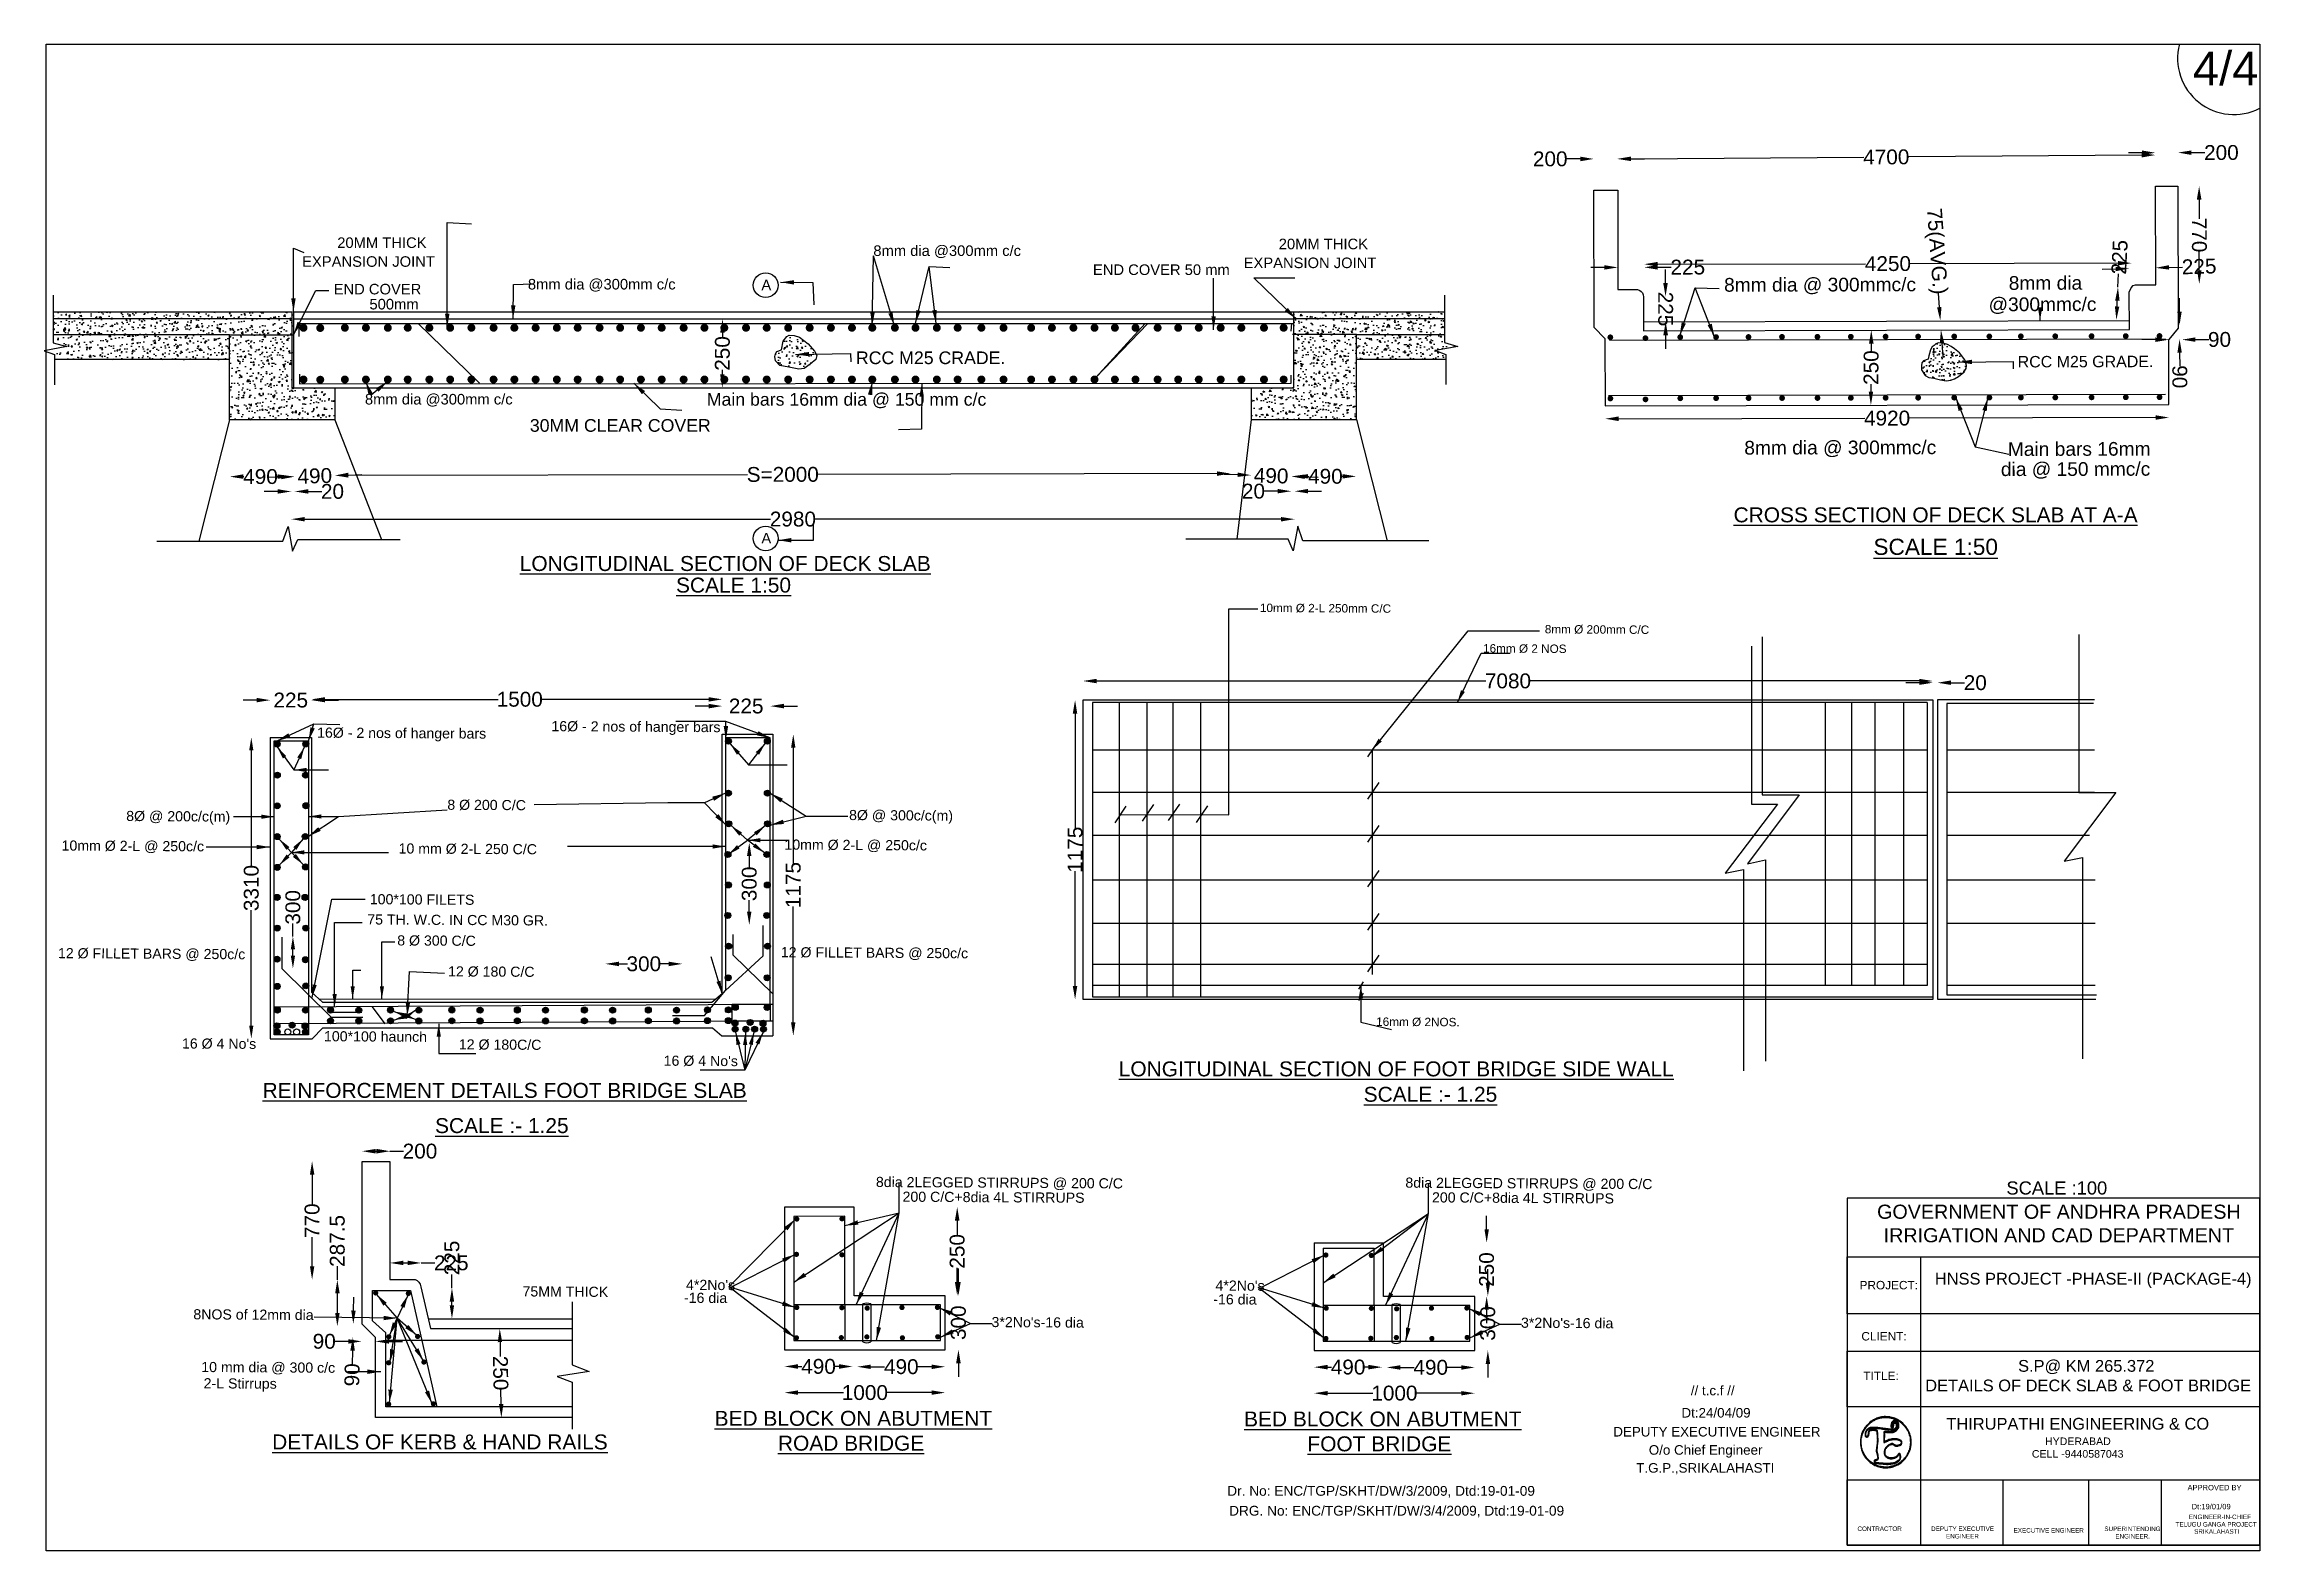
# Model space of a CAD drawing. Header units: millimetres. Extents: x 71251 to 87659, y 3064 to 14226.
import ezdxf

# ---------------------------------------------------------------- set-up
doc = ezdxf.new("R2010")
doc.units = ezdxf.units.MM
doc.header["$MEASUREMENT"] = 0
for name, color, linetype in [('DIMENSION', 7, 'Continuous'), ('DRAWING', 7, 'Continuous'), ('TEXT', 7, 'Continuous')]:
    doc.layers.add(name, color=color, linetype=linetype)
doc.styles.get("Standard").update_dxf_attribs({"font": 'arial.ttf'})
doc.dimstyles.get("Standard").update_dxf_attribs({"dimtxt": 110, "dimasz": 100, "dimexe": 0.18, "dimexo": 0.0625, "dimgap": 0.09, "dimtad": 0, "dimdec": 0, "dimzin": 0, "dimdsep": 46, "dimtxsty": 'Standard', "dimcen": 0.09, "dimse1": 1, "dimse2": 1, "dimadec": 0, "dimazin": 0, "dimtfac": 1, "dimtdec": 0, "dimtofl": 0, "dimtmove": 0, "dimatfit": 3, "dimfxl": 1, "dimtolj": 1, "dimtzin": 0, "dimarcsym": 0})
pattern_1 = [(50, (69886.36, 2517.42), (112.1495, -9.8118), [11.7269, -128.9955]), (355, (69886.36, 2517.42), (-21.6949, 117.6114), [9.3815, -103.1964]), (100.4514, (69895.7, 2516.6), (90.4546, 107.7996), [9.9663, -109.6293]), (46.1842, (69886.36, 2548.69), (166.8719, -25.8803), [17.5903, -193.4932]), (96.6356, (69900.26, 2546.53), (146.142, 152.3114), [14.9495, -164.444]), (351.1842, (69886.36, 2548.69), (146.142, 152.3114), [14.0722, -154.7946]), (21, (69901.99, 2540.87), (93.3313, -62.95274), [11.7269, -128.9955]), (326, (69901.99, 2540.87), (38.0443, 113.3831), [9.3815, -103.1964]), (71.4514, (69909.77, 2535.63), (131.3756, 50.4304), [9.9663, -109.6293]), (37.5, (69886.357, 2517.42), (1.90129, 52.05066), [0, -101.9455, 0, -104.75995, 0, -103.58727]), (7.5, (69886.36, 2517.42), (41.13306, 61.66948), [0, -59.7288, 0, -99.60014, 0, -39.48043]), (327.5, (69851.49, 2517.42), (83.46748, -3.52664), [0, -39.08954, 0, -121.95935, 0, -161.83068]), (317.5, (69835.854, 2517.42), (91.1859, 15.65223), [0, -50.8164, 0, -80.9935, 0, -114.92323])]

msp = doc.modelspace()

# ---------------------------------------------------------------- texts
at = {"layer": 'DRAWING'}
for s, height, p in [('10mm Ø 2-L 250mm C/C', 62.267, (80253.9, 10019.2)), ('8mm Ø 200mm C/C', 62.267, (82363.7, 9861.1)), ('16mm Ø 2 NOS', 62.267, (81906.4, 9719.1)), ('16Ø - 2 nos of hanger bars', 75.002, (75006.3, 9136.2)), ('16Ø - 2 nos of hanger bars', 75.002, (73270.9, 9088.3)), ('8Ø @ 200c/c(m)', 75.002, (71857.2, 8470.6)), ('8 Ø 200 C/C', 75.002, (74235.4, 8553.9)), ('8Ø @ 300c/c(m)', 75.002, (77210.9, 8477.6)), ('10mm Ø 2-L @ 250c/c ', 75.002, (71378.5, 8251.7)), ('10 mm Ø 2-L 250 C/C', 75.002, (73874.6, 8229.9)), ('10mm Ø 2-L @ 250c/c ', 75.002, (76732.2, 8258.7)), ('100*100 FILETS', 75.002, (73661.4, 7854.1)), ('75 TH. W.C. IN CC M30 GR.', 75.002, (73642.6, 7704)), ('8 Ø 300 C/C', 75.002, (73864.5, 7548.8)), ('12 Ø FILLET BARS @ 250c/c ', 75.002, (71351.7, 7454.4)), ('12 Ø 180 C/C', 75.002, (74241, 7319.4)), ('12 Ø FILLET BARS @ 250c/c ', 75.002, (76705.4, 7461.4)), ('100*100 haunch', 75.002, (73322, 6838.7)), ('16mm Ø 2NOS.', 62.267, (81114.8, 6952.9)), ("16 Ø 4 No's", 75.002, (72270.1, 6785.1)), ('12 Ø 180C/C', 75.002, (74321, 6778.3)), ("16 Ø 4 No's", 75.002, (75837.6, 6657.6)), ('8dia 2LEGGED STIRRUPS @ 200 C/C', 75.002, (77409.7, 5758.9)), ('8dia 2LEGGED STIRRUPS @ 200 C/C', 75.002, (81331.1, 5753.9)), ('200 C/C+8dia 4L STIRRUPS ', 75.002, (77606.9, 5649.8)), ('200 C/C+8dia 4L STIRRUPS ', 75.002, (81528.2, 5644.8)), ('75MM THICK', 75, (74792.3, 4947.9)), ('-16 dia', 75, (75988.2, 4900.8)), ("4*2No's", 75, (76003.4, 4996.7)), ('-16 dia', 75, (79908.4, 4889.7)), ("4*2No's", 75, (79924.8, 4991.7)), ('8NOS of 12mm dia ', 75.002, (72354.4, 4778.5)), ("3*2No's-16 dia", 75.002, (78265.9, 4720.9)), ("3*2No's-16 dia", 75.002, (82187.3, 4715.9)), ('10 mm dia @ 300 c/c', 75.002, (72413.2, 4388)), ('2-L Stirrups', 75.002, (72430.7, 4267.4))]:
    msp.add_text(s, height=height, rotation=359.65712, dxfattribs=at).set_placement(p)
at = {"layer": 'TEXT'}
for s, height, p in [('4/4', 250, (87163.7, 13921.6)), ('EXPANSION JOINT', 78.179, (73160.4, 12576.8)), ('20MM THICK', 78.18, (73420.3, 12716.5)), ('8mm dia @300mm c/c', 78.179, (77390.8, 12657.3)), ('EXPANSION JOINT', 78.179, (80133.3, 12567.2)), ('20MM THICK', 78.18, (80393.3, 12706.9)), ('8mm dia @300mm c/c', 78.179, (74832.4, 12408.8)), ('A', 78.2, (76561.7, 12403.4)), ('END COVER 50 mm', 78.179, (79017.2, 12516.3)), ('END COVER', 78.18, (73393.6, 12372.4)), ('500mm', 78.18, (73658.9, 12260.9)), ('RCC M25 CRADE.', 93.815, (77262, 11855.8)), ('8mm dia @300mm c/c', 78.179, (73625.5, 11556.7)), ('Main bars 16mm dia @ 150 mm c/c', 93.815, (76157.3, 11547.7)), ('30MM CLEAR COVER', 93.815, (74846.9, 11354.5)), ('%%UCROSS SECTION OF DECK SLAB AT A-A', 110.787, (83762.1, 10683.6)), ('A', 78.2, (76561.7, 10527.2)), ('%%USCALE 1:50', 120, (84797.6, 10442.2)), ('%%ULONGITUDINAL SECTION OF DECK SLAB', 110.787, (74772, 10323.1)), ('%%USCALE 1:50', 110.787, (75929.5, 10163.1)), ('%%ULONGITUDINAL SECTION OF FOOT BRIDGE SIDE WALL', 110.787, (79208.5, 6578.7)), ('%%UREINFORCEMENT DETAILS FOOT BRIDGE SLAB', 110.787, (72867.4, 6419.3)), ('%%USCALE :- 1.25', 110.787, (81022.4, 6390.3)), ('%%USCALE :- 1.25', 110.787, (74144.8, 6158.2)), ('%%UBED BLOCK ON ABUTMENT', 110.787, (76215.4, 3989.5)), ('%%UBED BLOCK ON ABUTMENT', 110.787, (80136.8, 3984.6)), ('%%UDETAILS OF KERB & HAND RAILS', 110.787, (72938.2, 3814.6)), ('%%UROAD BRIDGE', 110.787, (76684.4, 3805.3)), ('%%UFOOT BRIDGE', 110.787, (80605.8, 3800.4)), ('Dr. No: ENC/TGP/SKHT/DW/3/2009, Dtd:19-01-09', 72.486, (80011.9, 3471.1)), ('DRG. No: ENC/TGP/SKHT/DW/3/4/2009, Dtd:19-01-09', 72.486, (80025.8, 3323.9))]:
    msp.add_text(s, height=height, dxfattribs=at).set_placement(p)
for s, height, p in [('8mm dia @ 300mmc/c', 101.605, (83691.7, 12392.3)), ('8mm dia', 101.61, (85799.9, 12406)), ('@300mmc/c', 101.61, (85650.9, 12247.7)), ('RCC M25 GRADE.', 84.671, (85866, 11831.2)), ('8mm dia @ 300mmc/c', 101.605, (83841.4, 11185.5)), ('Main bars 16mm', 101.605, (85793.3, 11175.4)), ('dia @ 150 mmc/c', 101.605, (85741.8, 11026.4))]:
    msp.add_text(s, height=height, rotation=0.13367, dxfattribs=at).set_placement(p)
at = {"layer": 'TEXT', "color": 7}
for s, height, p in [('SCALE :100', 97.17, (85782.5, 5703.1)), ('// t.c.f // ', 70.86, (83445.4, 4215.6)), ('Dt:24/04/09', 70.86, (83376.1, 4050.6)), ('O/o Chief Engineer', 70.86, (83134.1, 3775.2)), ('T.G.P.,SRIKALAHASTI', 70.86, (83041.2, 3642.1)), ('APPROVED BY', 40.003, (87124, 3511.5)), ('Dt:19/01/09', 40.003, (87154.7, 3371)), ('CONTRACTOR', 33.34, (84679.5, 3210.2)), ('TELUGU GANGA PROJECT', 33.336, (87035.9, 3242.9)), ('SRIKALAHASTI', 33.336, (87173.4, 3189.8))]:
    msp.add_text(s, height=height, dxfattribs=at).set_placement(p)
for s, insert, char_height, width, attachment_point in [('GOVERNMENT OF ANDHRA PRADESH\\PIRRIGATION AND CAD DEPARTMENT', (86171.4, 5487.8), 104.513, 2980.582, 5), ('HNSS PROJECT -PHASE-II (PACKAGE-4)', (86425.4, 5066.4), 87.094, 2980.582, 5), ('PROJECT:', (84695.3, 5062.9), 62.57, 583.813, 1), ('CLIENT:', (84708.5, 4684.2), 62.57, 583.813, 1), ('\\pi852.99;S.P@ KM 265.372\\P\\pi131.37; DETAILS OF DECK SLAB & FOOT BRIDGE', (85016.2, 4477), 87.094, 2703.643, 1), ('TITLE:', (84722.9, 4390.9), 62.57, 339.301, 1), ('DEPUTY EXECUTIVE ENGINEER  ', (82871.3, 3980.9), 70.86, 1990.146, 1), ('\\pi382.53;THIRUPATHI ENGINEERING & CO\\P\\pi1113.6;{\\H0.64302x;HYDERABAD\\P\\pi1016.2;CELL -9440587043}', (84955.1, 4048), 87.094, 2703.643, 1), ('ENGINEER-IN-CHIEF  ', (87133.5, 3331.4), 33.336, 776.496, 1), ('\\pi158.4;DEPUTY EXECUTIVE \\P\\pi268.77;ENGINEER  ', (85066.7, 3243.6), 33.336, 776.496, 1), ('  EXECUTIVE ENGINEER  ', (85810.2, 3231.5), 33.336, 776.496, 1), ('\\pi37.714;SUPERINTENDING \\P\\pi119.28;ENGINEER.', (86470.2, 3243.2), 33.336, 487.005, 1)]:
    msp.add_mtext(s, dxfattribs=dict(at, insert=insert, char_height=char_height, width=width, attachment_point=attachment_point))

# ---------------------------------------------------------------- blocks, each defined once
blk = doc.blocks.new('*D4')
at = {"layer": 'Defpoints', "color": 0}
for p in [(72624, 11001), (73080, 11022), (73080, 11001)]:
    blk.add_point(p, dxfattribs=at)
at = {"layer": 'DIMENSION', "color": 0, "lineweight": -2}
for p, q in [((72724, 11022), (72728, 11022)), ((72980, 11022), (72975, 11022))]:
    blk.add_line(p, q, dxfattribs=at)
at = {"layer": 'DIMENSION', "color": 0}
for points in [[(72724, 11039), (72724, 11006), (72624, 11022)], [(72980, 11039), (72980, 11006), (73080, 11022)]]:
    blk.add_solid(points, dxfattribs=at)
at = {"layer": 'DIMENSION', "color": 0, "insert": (72852, 11022), "char_height": 110, "attachment_point": 5}
blk.add_mtext('\\A1;490', dxfattribs=at)
blk = doc.blocks.new('*D7')
at = {"layer": 'Defpoints', "color": 0}
for p in [(73403, 11017), (80037, 11045), (80037, 11030)]:
    blk.add_point(p, dxfattribs=at)
at = {"layer": 'DIMENSION', "color": 0, "lineweight": -2}
for p, q in [((73503, 11032), (76460, 11038)), ((79937, 11045), (76980, 11039))]:
    blk.add_line(p, q, dxfattribs=at)
at = {"layer": 'DIMENSION', "color": 0}
for points in [[(73503, 11048), (73503, 11015), (73403, 11031)], [(79937, 11061), (79937, 11028), (80037, 11045)]]:
    blk.add_solid(points, dxfattribs=at)
at = {"layer": 'DIMENSION', "color": 0, "insert": (76720, 11038), "char_height": 110, "attachment_point": 5, "rotation": 0.118}
blk.add_mtext('\\A1;S=2000', dxfattribs=at)
blk = doc.blocks.new('*D5')
at = {"layer": 'Defpoints', "color": 0}
for p in [(73080, 11022), (73105, 11022), (73105, 10912)]:
    blk.add_point(p, dxfattribs=at)
at = {"layer": 'DIMENSION', "color": 0, "lineweight": -2}
for p, q in [((72980, 10912), (72880, 10912)), ((73205, 10912), (73305, 10912))]:
    blk.add_line(p, q, dxfattribs=at)
at = {"layer": 'DIMENSION', "color": 0}
for points in [[(72980, 10929), (72980, 10896), (73080, 10912)], [(73205, 10929), (73205, 10896), (73105, 10912)]]:
    blk.add_solid(points, dxfattribs=at)
at = {"layer": 'DIMENSION', "color": 0, "insert": (73385, 10912), "char_height": 110, "attachment_point": 5}
blk.add_mtext('\\A1;20', dxfattribs=at)
blk = doc.blocks.new('*D6')
at = {"layer": 'Defpoints', "color": 0}
for p in [(73105, 11022), (73403, 11031), (73403, 11031)]:
    blk.add_point(p, dxfattribs=at)
at = {"layer": 'DIMENSION', "color": 0, "lineweight": -2}
for p, q in [((73005, 11019), (72905, 11016)), ((73503, 11034), (73603, 11037))]:
    blk.add_line(p, q, dxfattribs=at)
at = {"layer": 'DIMENSION', "color": 0}
for points in [[(73005, 11036), (73006, 11003), (73105, 11022)], [(73502, 11051), (73503, 11018), (73403, 11031)]]:
    blk.add_solid(points, dxfattribs=at)
at = {"layer": 'DIMENSION', "color": 0, "insert": (73254, 11027), "char_height": 110, "attachment_point": 5, "rotation": 1.7311}
blk.add_mtext('\\A1;490', dxfattribs=at)
blk = doc.blocks.new('*D8')
at = {"layer": 'Defpoints', "color": 0}
for p in [(76247, 12190), (76274, 12190), (76245, 11680)]:
    blk.add_point(p, dxfattribs=at)
at = {"layer": 'DIMENSION', "color": 0, "lineweight": -2}
for p, q in [((76273, 12090), (76273, 12058)), ((76273, 11780), (76273, 11813))]:
    blk.add_line(p, q, dxfattribs=at)
at = {"layer": 'DIMENSION', "color": 0}
for points in [[(76257, 12090), (76290, 12090), (76274, 12190)], [(76256, 11780), (76289, 11780), (76272, 11680)]]:
    blk.add_solid(points, dxfattribs=at)
at = {"layer": 'DIMENSION', "color": 0, "insert": (76273, 11935), "char_height": 110, "attachment_point": 5, "rotation": 89.8488}
blk.add_mtext('\\A1;250', dxfattribs=at)
blk = doc.blocks.new('*D9')
at = {"layer": 'Defpoints', "color": 0}
for p in [(80511, 11024), (80511, 11003), (80967, 11003)]:
    blk.add_point(p, dxfattribs=at)
at = {"layer": 'DIMENSION', "color": 0, "lineweight": -2}
for p, q in [((80611, 11024), (80615, 11024)), ((80867, 11024), (80863, 11024))]:
    blk.add_line(p, q, dxfattribs=at)
at = {"layer": 'DIMENSION', "color": 0}
for points in [[(80611, 11041), (80611, 11008), (80511, 11024)], [(80867, 11041), (80867, 11008), (80967, 11024)]]:
    blk.add_solid(points, dxfattribs=at)
at = {"layer": 'DIMENSION', "color": 0, "insert": (80739, 11024), "char_height": 110, "attachment_point": 5}
blk.add_mtext('\\A1;490', dxfattribs=at)
blk = doc.blocks.new('*D10')
at = {"layer": 'Defpoints', "color": 0}
for p in [(80486, 11024), (80511, 11024), (80486, 10914)]:
    blk.add_point(p, dxfattribs=at)
at = {"layer": 'DIMENSION', "color": 0, "lineweight": -2}
for p, q in [((80386, 10914), (80286, 10914)), ((80611, 10914), (80711, 10914))]:
    blk.add_line(p, q, dxfattribs=at)
at = {"layer": 'DIMENSION', "color": 0}
for points in [[(80386, 10931), (80386, 10898), (80486, 10914)], [(80611, 10931), (80611, 10898), (80511, 10914)]]:
    blk.add_solid(points, dxfattribs=at)
at = {"layer": 'DIMENSION', "color": 0, "insert": (80206, 10914), "char_height": 110, "attachment_point": 5}
blk.add_mtext('\\A1;20', dxfattribs=at)
blk = doc.blocks.new('*D11')
at = {"layer": 'Defpoints', "color": 0}
for p in [(80188, 11033), (80188, 11033), (80486, 11024)]:
    blk.add_point(p, dxfattribs=at)
at = {"layer": 'DIMENSION', "color": 0, "lineweight": -2}
for p, q in [((80088, 11036), (79988, 11039)), ((80586, 11021), (80686, 11018))]:
    blk.add_line(p, q, dxfattribs=at)
at = {"layer": 'DIMENSION', "color": 0}
for points in [[(80089, 11053), (80088, 11020), (80188, 11033)], [(80586, 11038), (80585, 11005), (80486, 11024)]]:
    blk.add_solid(points, dxfattribs=at)
at = {"layer": 'DIMENSION', "color": 0, "insert": (80337, 11029), "char_height": 110, "attachment_point": 5, "rotation": 358.2689}
blk.add_mtext('\\A1;490', dxfattribs=at)
blk = doc.blocks.new('*D12')
at = {"layer": 'Defpoints', "color": 0, "lineweight": -2}
for p, q in [((73180, 10707), (76630, 10707)), ((80411, 10707), (76960, 10707))]:
    blk.add_line(p, q, dxfattribs=at)
at = {"layer": 'Defpoints', "color": 0}
for p in [(73080, 10912), (80511, 10914), (80511, 10707)]:
    blk.add_point(p, dxfattribs=at)
for points in [[(73180, 10723), (73180, 10690), (73080, 10707)], [(80411, 10723), (80411, 10690), (80511, 10707)]]:
    blk.add_solid(points, dxfattribs=at)
at = {"layer": 'Defpoints', "color": 0, "insert": (76795, 10707), "char_height": 110, "attachment_point": 5}
blk.add_mtext('\\A1;2980', dxfattribs=at)
blk = doc.blocks.new('*D16')
at = {"layer": 'Defpoints', "color": 0}
for p in [(82811, 11548), (86987, 11557), (86987, 11460)]:
    blk.add_point(p, dxfattribs=at)
at = {"layer": 'DIMENSION', "color": 0, "lineweight": -2}
for p, q in [((82911, 11451), (84733, 11455)), ((86887, 11460), (85065, 11456))]:
    blk.add_line(p, q, dxfattribs=at)
at = {"layer": 'DIMENSION', "color": 0}
for points in [[(82911, 11468), (82911, 11434), (82811, 11451)], [(86887, 11477), (86887, 11443), (86987, 11460)]]:
    blk.add_solid(points, dxfattribs=at)
at = {"layer": 'DIMENSION', "color": 0, "insert": (84899, 11455), "char_height": 110, "attachment_point": 5, "rotation": 0.1337}
blk.add_mtext('\\A1;4920', dxfattribs=at)
blk = doc.blocks.new('*D17')
at = {"layer": 'Defpoints', "color": 0}
for p in [(84782, 12108), (84805, 12107), (84801, 11552)]:
    blk.add_point(p, dxfattribs=at)
at = {"layer": 'DIMENSION', "color": 0, "lineweight": -2}
for p, q in [((84782, 12008), (84782, 11952)), ((84780, 11652), (84780, 11708))]:
    blk.add_line(p, q, dxfattribs=at)
at = {"layer": 'DIMENSION', "color": 0}
for points in [[(84765, 12008), (84799, 12007), (84782, 12108)], [(84763, 11652), (84796, 11652), (84779, 11552)]]:
    blk.add_solid(points, dxfattribs=at)
at = {"layer": 'DIMENSION', "color": 0, "insert": (84781, 11830), "char_height": 110, "attachment_point": 5, "rotation": 89.6666}
blk.add_mtext('\\A1;250', dxfattribs=at)
blk = doc.blocks.new('*D13')
at = {"layer": 'Defpoints', "color": 0}
for p in [(85248, 12175), (85293, 12178), (85253, 12108)]:
    blk.add_point(p, dxfattribs=at)
at = {"layer": 'DIMENSION', "color": 0, "lineweight": -2}
for p, q in [((85286, 12278), (85279, 12378)), ((85305, 12012), (85312, 11912))]:
    blk.add_line(p, q, dxfattribs=at)
at = {"layer": 'DIMENSION', "color": 0}
for points in [[(85302, 12279), (85269, 12277), (85293, 12178)], [(85322, 12013), (85289, 12011), (85298, 12111)]]:
    blk.add_solid(points, dxfattribs=at)
at = {"layer": 'DIMENSION', "color": 0, "insert": (85256, 12691), "char_height": 110, "attachment_point": 5, "rotation": 274.1572}
blk.add_mtext('\\A1;75(AVG.)', dxfattribs=at)
blk = doc.blocks.new('*D18')
at = {"layer": 'Defpoints', "color": 0}
for p in [(82905, 12501), (83100, 12573), (83100, 12501)]:
    blk.add_point(p, dxfattribs=at)
at = {"layer": 'DIMENSION', "color": 0, "lineweight": -2}
for p, q in [((82805, 12572), (82705, 12572)), ((83200, 12573), (83300, 12573))]:
    blk.add_line(p, q, dxfattribs=at)
at = {"layer": 'DIMENSION', "color": 0}
for points in [[(82805, 12589), (82805, 12556), (82905, 12572)], [(83200, 12590), (83200, 12556), (83100, 12573)]]:
    blk.add_solid(points, dxfattribs=at)
at = {"layer": 'DIMENSION', "color": 0, "insert": (83423, 12574), "char_height": 110, "attachment_point": 5, "rotation": 0.1337}
blk.add_mtext('\\A1;225', dxfattribs=at)
blk = doc.blocks.new('*D14')
at = {"layer": 'Defpoints', "color": 0}
for p in [(83220, 12357), (83258, 12358), (83220, 12170)]:
    blk.add_point(p, dxfattribs=at)
at = {"layer": 'DIMENSION', "color": 0, "lineweight": -2}
for p, q in [((83258, 12458), (83258, 12558)), ((83259, 12070), (83259, 11970))]:
    blk.add_line(p, q, dxfattribs=at)
at = {"layer": 'DIMENSION', "color": 0}
for points in [[(83275, 12458), (83241, 12457), (83258, 12358)], [(83276, 12070), (83242, 12070), (83259, 12170)]]:
    blk.add_solid(points, dxfattribs=at)
at = {"layer": 'DIMENSION', "color": 0, "insert": (83258, 12264), "char_height": 110, "attachment_point": 5, "rotation": 270.1337}
blk.add_mtext('\\A1;225', dxfattribs=at)
blk = doc.blocks.new('*D19')
at = {"layer": 'Defpoints', "color": 0}
for p in [(86986, 12038), (87083, 12038), (87083, 12037)]:
    blk.add_point(p, dxfattribs=at)
at = {"layer": 'DIMENSION', "color": 0, "lineweight": -2}
for p, q in [((86886, 12037), (86786, 12037)), ((87183, 12038), (87283, 12038))]:
    blk.add_line(p, q, dxfattribs=at)
at = {"layer": 'DIMENSION', "color": 0}
for points in [[(86886, 12054), (86886, 12020), (86986, 12037)], [(87183, 12054), (87183, 12021), (87083, 12037)]]:
    blk.add_solid(points, dxfattribs=at)
at = {"layer": 'DIMENSION', "color": 0, "insert": (87361, 12038), "char_height": 110, "attachment_point": 5, "rotation": 0.1337}
blk.add_mtext('\\A1;90', dxfattribs=at)
blk = doc.blocks.new('*D20')
at = {"layer": 'Defpoints', "color": 0}
for p in [(87056, 12145), (87056, 12041), (87065, 12041)]:
    blk.add_point(p, dxfattribs=at)
at = {"layer": 'DIMENSION', "color": 0, "lineweight": -2}
for p, q in [((87065, 12245), (87065, 12345)), ((87065, 11941), (87066, 11841))]:
    blk.add_line(p, q, dxfattribs=at)
at = {"layer": 'DIMENSION', "color": 0}
for points in [[(87081, 12245), (87048, 12245), (87065, 12145)], [(87082, 11941), (87049, 11941), (87065, 12041)]]:
    blk.add_solid(points, dxfattribs=at)
at = {"layer": 'DIMENSION', "color": 0, "insert": (87066, 11762), "char_height": 110, "attachment_point": 5, "rotation": 270.1337}
blk.add_mtext('\\A1;90', dxfattribs=at)
blk = doc.blocks.new('*D21')
at = {"layer": 'Defpoints', "color": 0}
for p in [(86609, 12426), (86706, 12421), (86694, 12178)]:
    blk.add_point(p, dxfattribs=at)
at = {"layer": 'DIMENSION', "color": 0, "lineweight": -2}
for p, q in [((86609, 12426), (86614, 12526)), ((86602, 12283), (86604, 12326))]:
    blk.add_line(p, q, dxfattribs=at)
at = {"layer": 'DIMENSION', "color": 0}
for points in [[(86588, 12327), (86621, 12325), (86609, 12426)], [(86586, 12284), (86619, 12282), (86597, 12183)]]:
    blk.add_solid(points, dxfattribs=at)
at = {"layer": 'DIMENSION', "color": 0, "insert": (86621, 12648), "char_height": 110, "attachment_point": 5, "rotation": 87.1089}
blk.add_mtext('\\A1;225', dxfattribs=at)
blk = doc.blocks.new('*D15')
at = {"layer": 'Defpoints', "color": 0}
for p in [(83100, 12501), (86710, 12604), (86710, 12509)]:
    blk.add_point(p, dxfattribs=at)
at = {"layer": 'DIMENSION', "color": 0, "lineweight": -2}
for p, q in [((83200, 12596), (84738, 12599)), ((86610, 12604), (85071, 12600))]:
    blk.add_line(p, q, dxfattribs=at)
at = {"layer": 'DIMENSION', "color": 0}
for points in [[(83199, 12613), (83200, 12579), (83100, 12596)], [(86610, 12620), (86610, 12587), (86710, 12604)]]:
    blk.add_solid(points, dxfattribs=at)
at = {"layer": 'DIMENSION', "color": 0, "insert": (84905, 12600), "char_height": 110, "attachment_point": 5, "rotation": 0.1337}
blk.add_mtext('\\A1;4250', dxfattribs=at)
blk = doc.blocks.new('*D22')
at = {"layer": 'Defpoints', "color": 0}
for p in [(86692, 12543), (86888, 12569), (86888, 12549)]:
    blk.add_point(p, dxfattribs=at)
at = {"layer": 'DIMENSION', "color": 0, "lineweight": -2}
for p, q in [((86592, 12560), (86492, 12557)), ((86988, 12572), (87088, 12575))]:
    blk.add_line(p, q, dxfattribs=at)
at = {"layer": 'DIMENSION', "color": 0}
for points in [[(86591, 12577), (86592, 12544), (86692, 12564)], [(86987, 12589), (86988, 12556), (86888, 12569)]]:
    blk.add_solid(points, dxfattribs=at)
at = {"layer": 'DIMENSION', "color": 0, "insert": (87210, 12579), "char_height": 110, "attachment_point": 5, "rotation": 1.7355}
blk.add_mtext('\\A1;225', dxfattribs=at)
blk = doc.blocks.new('*D23')
at = {"layer": 'Defpoints', "color": 0}
for p in [(87053, 13174), (87055, 12449), (87211, 12449)]:
    blk.add_point(p, dxfattribs=at)
at = {"layer": 'DIMENSION', "color": 0, "lineweight": -2}
for p, q in [((87210, 13074), (87210, 12933)), ((87211, 12549), (87211, 12691))]:
    blk.add_line(p, q, dxfattribs=at)
at = {"layer": 'DIMENSION', "color": 0}
for points in [[(87227, 13075), (87193, 13074), (87210, 13174)], [(87228, 12550), (87195, 12549), (87211, 12449)]]:
    blk.add_solid(points, dxfattribs=at)
at = {"layer": 'DIMENSION', "color": 0, "insert": (87211, 12812), "char_height": 110, "attachment_point": 5, "rotation": 270.1337}
blk.add_mtext('\\A1;770', dxfattribs=at)
blk = doc.blocks.new('*D24')
at = {"layer": 'Defpoints', "color": 0}
for p in [(82726, 13376), (82727, 13144), (82904, 13145)]:
    blk.add_point(p, dxfattribs=at)
at = {"layer": 'DIMENSION', "color": 0, "lineweight": -2}
for p, q in [((82626, 13376), (82526, 13376)), ((83003, 13377), (83103, 13377))]:
    blk.add_line(p, q, dxfattribs=at)
at = {"layer": 'DIMENSION', "color": 0}
for points in [[(82626, 13393), (82626, 13359), (82726, 13376)], [(83003, 13394), (83003, 13360), (82903, 13377)]]:
    blk.add_solid(points, dxfattribs=at)
at = {"layer": 'DIMENSION', "color": 0, "insert": (82404, 13376), "char_height": 110, "attachment_point": 5, "rotation": 0.1337}
blk.add_mtext('\\A1;200', dxfattribs=at)
blk = doc.blocks.new('*D25')
at = {"layer": 'Defpoints', "color": 0}
for p in [(86885, 13405), (82904, 13145), (86887, 13174)]:
    blk.add_point(p, dxfattribs=at)
at = {"layer": 'DIMENSION', "color": 0, "lineweight": -2}
for p, q in [((83002, 13376), (84727, 13389)), ((86785, 13404), (85060, 13391))]:
    blk.add_line(p, q, dxfattribs=at)
at = {"layer": 'DIMENSION', "color": 0}
for points in [[(83002, 13393), (83002, 13360), (82902, 13376)], [(86785, 13421), (86785, 13387), (86885, 13405)]]:
    blk.add_solid(points, dxfattribs=at)
at = {"layer": 'DIMENSION', "color": 0, "insert": (84893, 13390), "char_height": 110, "attachment_point": 5, "rotation": 0.4183}
blk.add_mtext('\\A1;4700', dxfattribs=at)
blk = doc.blocks.new('*D26')
at = {"layer": 'Defpoints', "color": 0}
for p in [(87053, 13423), (86887, 13174), (87053, 13174)]:
    blk.add_point(p, dxfattribs=at)
at = {"layer": 'DIMENSION', "color": 0, "lineweight": -2}
for p, q in [((86786, 13422), (86686, 13422)), ((87153, 13423), (87253, 13423))]:
    blk.add_line(p, q, dxfattribs=at)
at = {"layer": 'DIMENSION', "color": 0}
for points in [[(86786, 13439), (86786, 13405), (86886, 13422)], [(87153, 13439), (87153, 13406), (87053, 13423)]]:
    blk.add_solid(points, dxfattribs=at)
at = {"layer": 'DIMENSION', "color": 0, "insert": (87375, 13423), "char_height": 110, "attachment_point": 5, "rotation": 0.1337}
blk.add_mtext('\\A1;200', dxfattribs=at)
blk = doc.blocks.new('*D31')
at = {"layer": 'Defpoints', "color": 0}
for p in [(72923, 9090), (72784, 6858), (72923, 6858)]:
    blk.add_point(p, dxfattribs=at)
at = {"layer": 'DRAWING', "color": 0, "lineweight": -2}
for p, q in [((72784, 8995), (72784, 8138)), ((72784, 6953), (72784, 7810))]:
    blk.add_line(p, q, dxfattribs=at)
at = {"layer": 'DRAWING', "color": 0}
for points in [[(72768, 8995), (72799, 8995), (72784, 9090)], [(72768, 6953), (72799, 6953), (72784, 6858)]]:
    blk.add_solid(points, dxfattribs=at)
at = {"layer": 'DRAWING', "color": 0, "insert": (72784, 7974), "char_height": 110, "attachment_point": 5, "rotation": 90}
blk.add_mtext('\\A1;3310', dxfattribs=at)
blk = doc.blocks.new('*D27')
at = {"layer": 'Defpoints', "color": 0}
for p in [(73081, 7615), (73092, 7615), (73083, 7379)]:
    blk.add_point(p, dxfattribs=at)
at = {"layer": 'DRAWING', "color": 0, "lineweight": -2}
for p, q in [((73092, 7615), (73092, 7710)), ((73092, 7474), (73092, 7520))]:
    blk.add_line(p, q, dxfattribs=at)
at = {"layer": 'DRAWING', "color": 0}
for points in [[(73076, 7520), (73108, 7520), (73092, 7615)], [(73076, 7474), (73108, 7474), (73092, 7379)]]:
    blk.add_solid(points, dxfattribs=at)
at = {"layer": 'DRAWING', "color": 0, "insert": (73092, 7831), "char_height": 110, "attachment_point": 5, "rotation": 90}
blk.add_mtext('\\A1;300', dxfattribs=at)
blk = doc.blocks.new('*D28')
at = {"layer": 'Defpoints', "color": 0}
for p in [(75406, 7412), (75976, 7412), (75406, 7381)]:
    blk.add_point(p, dxfattribs=at)
at = {"layer": 'DRAWING', "color": 0, "lineweight": -2}
for p, q in [((75506, 7412), (75569, 7412)), ((75876, 7412), (75812, 7412))]:
    blk.add_line(p, q, dxfattribs=at)
at = {"layer": 'DRAWING', "color": 0}
for points in [[(75506, 7428), (75506, 7395), (75406, 7412)], [(75876, 7428), (75876, 7395), (75976, 7412)]]:
    blk.add_solid(points, dxfattribs=at)
at = {"layer": 'DRAWING', "color": 0, "insert": (75691, 7412), "char_height": 110, "attachment_point": 5}
blk.add_mtext('\\A1;300', dxfattribs=at)
blk = doc.blocks.new('*D29')
at = {"layer": 'Defpoints', "color": 0}
for p in [(76472, 8311), (76482, 8311), (76492, 7700)]:
    blk.add_point(p, dxfattribs=at)
at = {"layer": 'DRAWING', "color": 0, "lineweight": -2}
for p, q in [((76472, 8211), (76472, 8127)), ((76472, 7800), (76472, 7884))]:
    blk.add_line(p, q, dxfattribs=at)
at = {"layer": 'DRAWING', "color": 0}
for points in [[(76455, 8211), (76488, 8211), (76472, 8311)], [(76455, 7800), (76488, 7800), (76472, 7700)]]:
    blk.add_solid(points, dxfattribs=at)
at = {"layer": 'DRAWING', "color": 0, "insert": (76472, 8005), "char_height": 110, "attachment_point": 5, "rotation": 90}
blk.add_mtext('\\A1;300', dxfattribs=at)
blk = doc.blocks.new('*D32')
at = {"layer": 'Defpoints', "color": 0}
for p in [(76648, 9113), (76798, 9113), (76648, 6879)]:
    blk.add_point(p, dxfattribs=at)
at = {"layer": 'DRAWING', "color": 0, "lineweight": -2}
for p, q in [((76798, 9013), (76798, 8156)), ((76798, 6979), (76798, 7836))]:
    blk.add_line(p, q, dxfattribs=at)
at = {"layer": 'DRAWING', "color": 0}
for points in [[(76781, 9013), (76814, 9013), (76798, 9113)], [(76781, 6979), (76814, 6979), (76798, 6879)]]:
    blk.add_solid(points, dxfattribs=at)
at = {"layer": 'DRAWING', "color": 0, "insert": (76798, 7996), "char_height": 110, "attachment_point": 5, "rotation": 90}
blk.add_mtext('\\A1;1175', dxfattribs=at)
blk = doc.blocks.new('*D33')
at = {"layer": 'Defpoints', "color": 0}
for p in [(76628, 9322), (76271, 9113), (76628, 9113)]:
    blk.add_point(p, dxfattribs=at)
at = {"layer": 'DRAWING', "color": 0, "lineweight": -2}
for p, q in [((76171, 9322), (76071, 9322)), ((76728, 9322), (76828, 9322))]:
    blk.add_line(p, q, dxfattribs=at)
at = {"layer": 'DRAWING', "color": 0}
for points in [[(76171, 9339), (76171, 9305), (76271, 9322)], [(76728, 9339), (76728, 9305), (76628, 9322)]]:
    blk.add_solid(points, dxfattribs=at)
at = {"layer": 'DRAWING', "color": 0, "insert": (76449, 9322), "char_height": 110, "attachment_point": 5}
blk.add_mtext('\\A1;225', dxfattribs=at)
blk = doc.blocks.new('*D34')
at = {"layer": 'Defpoints', "color": 0}
for p in [(73230, 9372), (73230, 9090), (76271, 9113)]:
    blk.add_point(p, dxfattribs=at)
at = {"layer": 'DRAWING', "color": 0, "lineweight": -2}
for p, q in [((73330, 9372), (74613, 9372)), ((76171, 9372), (74931, 9372))]:
    blk.add_line(p, q, dxfattribs=at)
at = {"layer": 'DRAWING', "color": 0}
for points in [[(73330, 9388), (73330, 9355), (73230, 9372)], [(76171, 9388), (76171, 9355), (76271, 9372)]]:
    blk.add_solid(points, dxfattribs=at)
at = {"layer": 'DRAWING', "color": 0, "insert": (74772, 9372), "char_height": 110, "attachment_point": 5}
blk.add_mtext('\\A1;1500', dxfattribs=at)
blk = doc.blocks.new('*D30')
at = {"layer": 'Defpoints', "color": 0}
for p in [(72923, 9366), (72923, 9090), (73230, 9090)]:
    blk.add_point(p, dxfattribs=at)
at = {"layer": 'DRAWING', "color": 0, "lineweight": -2}
for p, q in [((72823, 9366), (72723, 9366)), ((73330, 9366), (73430, 9366))]:
    blk.add_line(p, q, dxfattribs=at)
at = {"layer": 'DRAWING', "color": 0}
for points in [[(72823, 9383), (72823, 9350), (72923, 9366)], [(73330, 9383), (73330, 9350), (73230, 9366)]]:
    blk.add_solid(points, dxfattribs=at)
at = {"layer": 'DRAWING', "color": 0, "insert": (73076, 9366), "char_height": 110, "attachment_point": 5}
blk.add_mtext('\\A1;225', dxfattribs=at)
blk = doc.blocks.new('*D35')
at = {"layer": 'Defpoints', "color": 0}
for p in [(78944, 9367), (85237, 9508), (85237, 9367)]:
    blk.add_point(p, dxfattribs=at)
at = {"layer": 'DRAWING', "color": 0, "lineweight": -2}
for p, q in [((79044, 9508), (81927, 9508)), ((85137, 9508), (82254, 9508))]:
    blk.add_line(p, q, dxfattribs=at)
at = {"layer": 'DRAWING', "color": 0}
for points in [[(79044, 9524), (79044, 9491), (78944, 9508)], [(85137, 9524), (85137, 9491), (85237, 9508)]]:
    blk.add_solid(points, dxfattribs=at)
at = {"layer": 'DRAWING', "color": 0, "insert": (82091, 9508), "char_height": 110, "attachment_point": 5}
blk.add_mtext('\\A1;7080', dxfattribs=at)
blk = doc.blocks.new('*D36')
at = {"layer": 'Defpoints', "color": 0}
for p in [(85237, 9367), (85272, 9495), (85272, 9367)]:
    blk.add_point(p, dxfattribs=at)
at = {"layer": 'DRAWING', "color": 0, "lineweight": -2}
for p, q in [((85137, 9495), (85037, 9495)), ((85372, 9495), (85472, 9495))]:
    blk.add_line(p, q, dxfattribs=at)
at = {"layer": 'DRAWING', "color": 0}
for points in [[(85137, 9512), (85137, 9479), (85237, 9495)], [(85372, 9512), (85372, 9479), (85272, 9495)]]:
    blk.add_solid(points, dxfattribs=at)
at = {"layer": 'DRAWING', "color": 0, "insert": (85552, 9495), "char_height": 110, "attachment_point": 5}
blk.add_mtext('\\A1;20', dxfattribs=at)
blk = doc.blocks.new('*D37')
at = {"layer": 'Defpoints', "color": 0}
for p in [(78944, 9367), (78885, 7148), (78944, 7148)]:
    blk.add_point(p, dxfattribs=at)
at = {"layer": 'DRAWING', "color": 0, "lineweight": -2}
for p, q in [((78885, 9267), (78885, 8417)), ((78885, 7248), (78885, 8098))]:
    blk.add_line(p, q, dxfattribs=at)
at = {"layer": 'DRAWING', "color": 0}
for points in [[(78868, 9267), (78901, 9267), (78885, 9367)], [(78868, 7248), (78901, 7248), (78885, 7148)]]:
    blk.add_solid(points, dxfattribs=at)
at = {"layer": 'DRAWING', "color": 0, "insert": (78885, 8258), "char_height": 110, "attachment_point": 5, "rotation": 90}
blk.add_mtext('\\A1;1175', dxfattribs=at)
blk = doc.blocks.new('*D41')
at = {"layer": 'Defpoints', "color": 0}
for p in [(74617, 4709), (74630, 4050), (74636, 4050)]:
    blk.add_point(p, dxfattribs=at)
at = {"layer": 'DIMENSION', "color": 0, "lineweight": -2}
for p, q in [((74626, 4609), (74628, 4502)), ((74634, 4150), (74632, 4257))]:
    blk.add_line(p, q, dxfattribs=at)
at = {"layer": 'DIMENSION', "color": 0}
for points in [[(74642, 4610), (74609, 4609), (74624, 4709)], [(74651, 4150), (74618, 4150), (74636, 4050)]]:
    blk.add_solid(points, dxfattribs=at)
at = {"layer": 'DIMENSION', "color": 0, "insert": (74630, 4380), "char_height": 110, "attachment_point": 5, "rotation": 271.0811}
blk.add_mtext('\\A1;250', dxfattribs=at)
blk = doc.blocks.new('*D42')
at = {"layer": 'Defpoints', "color": 0}
for p in [(73602, 4644), (73602, 4615), (73703, 4644)]:
    blk.add_point(p, dxfattribs=at)
at = {"layer": 'DIMENSION', "color": 0, "lineweight": -2}
for p, q in [((73502, 4615), (73402, 4615)), ((73803, 4615), (73903, 4615))]:
    blk.add_line(p, q, dxfattribs=at)
at = {"layer": 'DIMENSION', "color": 0}
for points in [[(73502, 4631), (73502, 4598), (73602, 4615)], [(73803, 4631), (73803, 4598), (73703, 4615)]]:
    blk.add_solid(points, dxfattribs=at)
at = {"layer": 'DIMENSION', "color": 0, "insert": (73324, 4615), "char_height": 110, "attachment_point": 5}
blk.add_mtext('\\A1;90', dxfattribs=at)
blk = doc.blocks.new('*D43')
at = {"layer": 'Defpoints', "color": 0}
for p in [(73536, 4645), (73602, 4644), (73605, 4742)]:
    blk.add_point(p, dxfattribs=at)
at = {"layer": 'DIMENSION', "color": 0, "lineweight": -2}
for p, q in [((73541, 4843), (73543, 4943)), ((73534, 4545), (73532, 4445))]:
    blk.add_line(p, q, dxfattribs=at)
at = {"layer": 'DIMENSION', "color": 0}
for points in [[(73524, 4844), (73557, 4843), (73539, 4743)], [(73517, 4546), (73551, 4545), (73536, 4645)]]:
    blk.add_solid(points, dxfattribs=at)
at = {"layer": 'DIMENSION', "color": 0, "insert": (73530, 4367), "char_height": 110, "attachment_point": 5, "rotation": 88.7018}
blk.add_mtext('\\A1;90', dxfattribs=at)
blk = doc.blocks.new('*D38')
at = {"layer": 'Defpoints', "color": 0}
for p in [(73406, 5072), (73421, 5072), (73406, 4726)]:
    blk.add_point(p, dxfattribs=at)
at = {"layer": 'DIMENSION', "color": 0, "lineweight": -2}
for p, q in [((73421, 5072), (73421, 5172)), ((73421, 4826), (73421, 4972))]:
    blk.add_line(p, q, dxfattribs=at)
at = {"layer": 'DIMENSION', "color": 0}
for points in [[(73405, 4972), (73438, 4972), (73421, 5072)], [(73405, 4826), (73438, 4826), (73421, 4726)]]:
    blk.add_solid(points, dxfattribs=at)
at = {"layer": 'DIMENSION', "color": 0, "insert": (73421, 5359), "char_height": 110, "attachment_point": 5, "rotation": 90}
blk.add_mtext('\\A1;287.5', dxfattribs=at)
blk = doc.blocks.new('*D44')
at = {"layer": 'Defpoints', "color": 0}
for p in [(73811, 5196), (74042, 5196), (74042, 5196)]:
    blk.add_point(p, dxfattribs=at)
at = {"layer": 'DIMENSION', "color": 0, "lineweight": -2}
for p, q in [((73911, 5196), (73942, 5196)), ((74042, 5196), (74142, 5196))]:
    blk.add_line(p, q, dxfattribs=at)
at = {"layer": 'DIMENSION', "color": 0}
for points in [[(73911, 5213), (73911, 5180), (73811, 5196)], [(73942, 5213), (73942, 5180), (74042, 5196)]]:
    blk.add_solid(points, dxfattribs=at)
at = {"layer": 'DIMENSION', "color": 0, "insert": (74265, 5196), "char_height": 110, "attachment_point": 5}
blk.add_mtext('\\A1;225', dxfattribs=at)
blk = doc.blocks.new('*D45')
at = {"layer": 'Defpoints', "color": 0}
for p in [(74270, 5010), (74271, 5010), (74271, 4783)]:
    blk.add_point(p, dxfattribs=at)
at = {"layer": 'DIMENSION', "color": 0, "lineweight": -2}
for p, q in [((74270, 5010), (74270, 5110)), ((74270, 4883), (74270, 4910))]:
    blk.add_line(p, q, dxfattribs=at)
at = {"layer": 'DIMENSION', "color": 0}
for points in [[(74253, 4910), (74286, 4910), (74270, 5010)], [(74253, 4883), (74286, 4883), (74270, 4783)]]:
    blk.add_solid(points, dxfattribs=at)
at = {"layer": 'DIMENSION', "color": 0, "insert": (74270, 5233), "char_height": 110, "attachment_point": 5, "rotation": 90}
blk.add_mtext('\\A1;225', dxfattribs=at)
blk = doc.blocks.new('*D39')
at = {"layer": 'Defpoints', "color": 0}
for p in [(73234, 5950), (73421, 5950), (73421, 5072)]:
    blk.add_point(p, dxfattribs=at)
at = {"layer": 'DIMENSION', "color": 0, "lineweight": -2}
for p, q in [((73234, 5850), (73234, 5630)), ((73234, 5172), (73234, 5388))]:
    blk.add_line(p, q, dxfattribs=at)
at = {"layer": 'DIMENSION', "color": 0}
for points in [[(73218, 5850), (73251, 5850), (73234, 5950)], [(73218, 5172), (73251, 5172), (73234, 5072)]]:
    blk.add_solid(points, dxfattribs=at)
at = {"layer": 'DIMENSION', "color": 0, "insert": (73234, 5509), "char_height": 110, "attachment_point": 5, "rotation": 90}
blk.add_mtext('\\A1;770', dxfattribs=at)
blk = doc.blocks.new('*D46')
at = {"layer": 'Defpoints', "color": 0}
for p in [(73605, 5949), (73811, 6024), (73811, 5949)]:
    blk.add_point(p, dxfattribs=at)
at = {"layer": 'DIMENSION', "color": 0, "lineweight": -2}
for p, q in [((73705, 6024), (73711, 6024)), ((73811, 6024), (73911, 6024))]:
    blk.add_line(p, q, dxfattribs=at)
at = {"layer": 'DIMENSION', "color": 0}
for points in [[(73705, 6041), (73705, 6007), (73605, 6024)], [(73711, 6041), (73711, 6007), (73811, 6024)]]:
    blk.add_solid(points, dxfattribs=at)
at = {"layer": 'DIMENSION', "color": 0, "insert": (74033, 6024), "char_height": 110, "attachment_point": 5}
blk.add_mtext('\\A1;200', dxfattribs=at)
blk = doc.blocks.new('*D47')
at = {"layer": 'Defpoints', "color": 0}
for p in [(77248, 5610), (78012, 5610), (77923, 4954)]:
    blk.add_point(p, dxfattribs=at)
at = {"layer": 'DRAWING', "color": 0, "lineweight": -2}
for p, q in [((78012, 5510), (78012, 5404)), ((78012, 5054), (78012, 5160))]:
    blk.add_line(p, q, dxfattribs=at)
at = {"layer": 'DRAWING', "color": 0}
for points in [[(77995, 5510), (78029, 5510), (78012, 5610)], [(77995, 5054), (78029, 5054), (78012, 4954)]]:
    blk.add_solid(points, dxfattribs=at)
at = {"layer": 'DRAWING', "color": 0, "insert": (78012, 5282), "char_height": 110, "attachment_point": 5, "rotation": 90}
blk.add_mtext('\\A1;250', dxfattribs=at)
blk = doc.blocks.new('*D48')
at = {"layer": 'Defpoints', "color": 0}
for p in [(77923, 4954), (78021, 4954), (77923, 4553)]:
    blk.add_point(p, dxfattribs=at)
at = {"layer": 'DRAWING', "color": 0, "lineweight": -2}
for p, q in [((78021, 5054), (78021, 5154)), ((78021, 4453), (78021, 4353))]:
    blk.add_line(p, q, dxfattribs=at)
at = {"layer": 'DRAWING', "color": 0}
for points in [[(78004, 5054), (78038, 5054), (78021, 4954)], [(78004, 4453), (78038, 4453), (78021, 4553)]]:
    blk.add_solid(points, dxfattribs=at)
at = {"layer": 'DRAWING', "color": 0, "insert": (78021, 4753), "char_height": 110, "attachment_point": 5, "rotation": 90}
blk.add_mtext('\\A1;300', dxfattribs=at)
blk = doc.blocks.new('*D49')
at = {"layer": 'Defpoints', "color": 0}
for p in [(77272, 4553), (77923, 4553), (77923, 4427)]:
    blk.add_point(p, dxfattribs=at)
at = {"layer": 'DRAWING', "color": 0, "lineweight": -2}
for p, q in [((77372, 4427), (77474, 4427)), ((77823, 4427), (77721, 4427))]:
    blk.add_line(p, q, dxfattribs=at)
at = {"layer": 'DRAWING', "color": 0}
for points in [[(77372, 4443), (77372, 4410), (77272, 4427)], [(77823, 4443), (77823, 4410), (77923, 4427)]]:
    blk.add_solid(points, dxfattribs=at)
at = {"layer": 'DRAWING', "color": 0, "insert": (77598, 4427), "char_height": 110, "attachment_point": 5}
blk.add_mtext('\\A1;490', dxfattribs=at)
blk = doc.blocks.new('*D50')
at = {"layer": 'Defpoints', "color": 0}
for p in [(76733, 4553), (76733, 4429), (77237, 4421)]:
    blk.add_point(p, dxfattribs=at)
at = {"layer": 'DRAWING', "color": 0, "lineweight": -2}
for p, q in [((76833, 4429), (76862, 4429)), ((77137, 4429), (77109, 4429))]:
    blk.add_line(p, q, dxfattribs=at)
at = {"layer": 'DRAWING', "color": 0}
for points in [[(76833, 4446), (76833, 4412), (76733, 4429)], [(77137, 4446), (77137, 4412), (77237, 4429)]]:
    blk.add_solid(points, dxfattribs=at)
at = {"layer": 'DRAWING', "color": 0, "insert": (76985, 4429), "char_height": 110, "attachment_point": 5}
blk.add_mtext('\\A1;490', dxfattribs=at)
blk = doc.blocks.new('*D40')
at = {"layer": 'Defpoints', "color": 0}
for p in [(76733, 4553), (77923, 4553), (77923, 4235)]:
    blk.add_point(p, dxfattribs=at)
at = {"layer": 'DRAWING', "color": 0, "lineweight": -2}
for p, q in [((76833, 4235), (77169, 4235)), ((77823, 4235), (77487, 4235))]:
    blk.add_line(p, q, dxfattribs=at)
at = {"layer": 'DRAWING', "color": 0}
for points in [[(76833, 4252), (76833, 4219), (76733, 4235)], [(77823, 4252), (77823, 4219), (77923, 4235)]]:
    blk.add_solid(points, dxfattribs=at)
at = {"layer": 'DRAWING', "color": 0, "insert": (77328, 4235), "char_height": 110, "attachment_point": 5}
blk.add_mtext('\\A1;1000', dxfattribs=at)
blk = doc.blocks.new('*D52')
at = {"layer": 'Defpoints', "color": 0}
for p in [(81169, 5346), (81933, 5346), (81845, 4949)]:
    blk.add_point(p, dxfattribs=at)
at = {"layer": 'DRAWING', "color": 0, "lineweight": -2}
for p, q in [((81933, 5446), (81933, 5546)), ((81933, 4849), (81933, 4749))]:
    blk.add_line(p, q, dxfattribs=at)
at = {"layer": 'DRAWING', "color": 0}
for points in [[(81917, 5446), (81950, 5446), (81933, 5346)], [(81917, 4849), (81950, 4849), (81933, 4949)]]:
    blk.add_solid(points, dxfattribs=at)
at = {"layer": 'DRAWING', "color": 0, "insert": (81933, 5147), "char_height": 110, "attachment_point": 5, "rotation": 90}
blk.add_mtext('\\A1;250', dxfattribs=at)
blk = doc.blocks.new('*D53')
at = {"layer": 'Defpoints', "color": 0}
for p in [(81845, 4949), (81942, 4949), (81845, 4548)]:
    blk.add_point(p, dxfattribs=at)
at = {"layer": 'DRAWING', "color": 0, "lineweight": -2}
for p, q in [((81942, 5049), (81942, 5149)), ((81942, 4448), (81942, 4348))]:
    blk.add_line(p, q, dxfattribs=at)
at = {"layer": 'DRAWING', "color": 0}
for points in [[(81926, 5049), (81959, 5049), (81942, 4949)], [(81926, 4448), (81959, 4448), (81942, 4548)]]:
    blk.add_solid(points, dxfattribs=at)
at = {"layer": 'DRAWING', "color": 0, "insert": (81942, 4748), "char_height": 110, "attachment_point": 5, "rotation": 90}
blk.add_mtext('\\A1;300', dxfattribs=at)
blk = doc.blocks.new('*D54')
at = {"layer": 'Defpoints', "color": 0}
for p in [(81193, 4548), (81845, 4548), (81845, 4422)]:
    blk.add_point(p, dxfattribs=at)
at = {"layer": 'DRAWING', "color": 0, "lineweight": -2}
for p, q in [((81293, 4422), (81396, 4422)), ((81745, 4422), (81643, 4422))]:
    blk.add_line(p, q, dxfattribs=at)
at = {"layer": 'DRAWING', "color": 0}
for points in [[(81293, 4438), (81293, 4405), (81193, 4422)], [(81745, 4438), (81745, 4405), (81845, 4422)]]:
    blk.add_solid(points, dxfattribs=at)
at = {"layer": 'DRAWING', "color": 0, "insert": (81519, 4422), "char_height": 110, "attachment_point": 5}
blk.add_mtext('\\A1;490', dxfattribs=at)
blk = doc.blocks.new('*D55')
at = {"layer": 'Defpoints', "color": 0}
for p in [(80655, 4548), (80655, 4424), (81158, 4416)]:
    blk.add_point(p, dxfattribs=at)
at = {"layer": 'DRAWING', "color": 0, "lineweight": -2}
for p, q in [((80755, 4424), (80783, 4424)), ((81058, 4424), (81030, 4424))]:
    blk.add_line(p, q, dxfattribs=at)
at = {"layer": 'DRAWING', "color": 0}
for points in [[(80755, 4441), (80755, 4407), (80655, 4424)], [(81058, 4441), (81058, 4407), (81158, 4424)]]:
    blk.add_solid(points, dxfattribs=at)
at = {"layer": 'DRAWING', "color": 0, "insert": (80907, 4424), "char_height": 110, "attachment_point": 5}
blk.add_mtext('\\A1;490', dxfattribs=at)
blk = doc.blocks.new('*D51')
at = {"layer": 'Defpoints', "color": 0}
for p in [(80655, 4548), (81845, 4548), (81845, 4231)]:
    blk.add_point(p, dxfattribs=at)
at = {"layer": 'DRAWING', "color": 0, "lineweight": -2}
for p, q in [((80755, 4231), (81091, 4231)), ((81745, 4231), (81409, 4231))]:
    blk.add_line(p, q, dxfattribs=at)
at = {"layer": 'DRAWING', "color": 0}
for points in [[(80755, 4247), (80755, 4214), (80655, 4231)], [(81745, 4247), (81745, 4214), (81845, 4231)]]:
    blk.add_solid(points, dxfattribs=at)
at = {"layer": 'DRAWING', "color": 0, "insert": (81250, 4231), "char_height": 110, "attachment_point": 5}
blk.add_mtext('\\A1;1000', dxfattribs=at)

# ---------------------------------------------------------------- dimensions: what is measured, and where the dimension line sits
at = {"layer": 'Defpoints'}
dim = msp.add_linear_dim(base=(80510.8, 10706.6), p1=(73080, 10912.3), p2=(80510.8, 10914.4), text='2980', dimstyle='Standard', override={"dimfxl": 2000}, dxfattribs=at)
dim.commit()
dim.dimension.update_dxf_attribs({"geometry": '*D12', "text_midpoint": (76795.4, 10706.6)})
at = {"layer": 'DIMENSION'}
for p1, p2, distance, text, picture, middle in [((82903.6, 13144.6), (86886.8, 13173.7), 231.1, '4700', '*D25', (84893.5, 13390.3)), ((86886.8, 13173.7), (87053.2, 13174.1), 248.5, '200', '*D26', (87375, 13423.4)), ((82903.6, 13144.6), (82726.7, 13144.2), -232.2, '200', '*D24', (82403.8, 13375.6)), ((87053.2, 13174.1), (87054.9, 12449.1), 156.5, '770', '*D23', (87210.6, 12812)), ((82905.1, 12500.5), (83099.7, 12501), 71.9, '225', '*D18', (83422.5, 12573.7)), ((83099.7, 12501), (86710.3, 12509.4), 94.6, '4250', '*D15', (84904.8, 12599.8)), ((86692.2, 12542.8), (86888.2, 12548.8), 20.7, '225', '*D22', (87210.4, 12579.2)), ((86693.5, 12178.5), (86705.8, 12420.8), 96.5, '225', '*D21', (86620.7, 12648.3)), ((87055.6, 12144.8), (87055.9, 12040.8), 9.4, '90', '*D20', (87065.9, 11762.1)), ((76245.4, 11680.5), (76246.8, 12190.4), -26.8, '250', '*D8', (76272.9, 11935.3)), ((84801.3, 11552.2), (84804.5, 12107.4), 22.1, '250', '*D17', (84780.8, 11830)), ((86985.7, 12037.6), (87082.7, 12037.8), -0.5, '90', '*D19', (87361.4, 12038)), ((82810.9, 11547.6), (86986.8, 11557.3), -97, '4920', '*D16', (84899.1, 11455.5)), ((72623.7, 11000.9), (73080, 11000.9), 21.4, '490', '*D4', (72851.8, 11022.3)), ((73080, 11022.3), (73105.2, 11022.3), -110, '20', '*D5', (73384.8, 10912.3)), ((73105.2, 11022.3), (73402.7, 11031.3), 0, '490', '*D6', (73253.9, 11026.8)), ((73402.7, 11016.6), (80037.5, 11030.2), 14.8, 'S=2000', '*D7', (76720.1, 11038.1)), ((80485.6, 11024.5), (80188.1, 11033.5), 0, '490', '*D11', (80336.8, 11029)), ((80510.8, 11024.5), (80485.6, 11024.5), 110, '20', '*D10', (80206, 10914.4)), ((80967.1, 11003.1), (80510.8, 11003.1), -21.4, '490', '*D9', (80739, 11024.5)), ((73604.7, 5948.7), (73810.5, 5948.7), 75.4, '200', '*D46', (74032.9, 6024.2)), ((73405.8, 4726.1), (73405.8, 5072), -15.6, '287.5', '*D38', (73421.3, 5359.1)), ((73810.5, 5196.4), (74041.9, 5196.4), 0, '225', '*D44', (74264.9, 5196.4)), ((74271.5, 4783), (74271.5, 5009.8), 1.9, '225', '*D45', (74269.5, 5232.8)), ((73604.7, 4741.7), (73602.4, 4643.8), -66.2, '90', '*D43', (73530, 4366.7)), ((73703.1, 4643.8), (73602.4, 4643.8), 29.3, '90', '*D42', (73323.8, 4614.5)), ((74617.4, 4709.4), (74629.9, 4049.8), 6.2, '250', '*D41', (74629.9, 4379.7))]:
    dim = msp.add_aligned_dim(p1=p1, p2=p2, distance=distance, text=text, dimstyle='Standard', dxfattribs=at)
    dim.commit()
    dim.dimension.update_dxf_attribs({"geometry": picture, "text_midpoint": middle})
for base, p1, p2, angle, text, picture, middle in [((85293.1, 12178.3), (85253.1, 12108.2), (85248.3, 12175.1), 94.15723, '75(AVG.)', '*D13', (85255.8, 12690.9)), ((83258.2, 12357.5), (83220.5, 12170.4), (83220.1, 12357.4), 90.13367, '225', '*D14', (83258.4, 12264)), ((73234.2, 5950), (73421.3, 5072), (73421.3, 5950), 90, '770', '*D39', (73234.2, 5509.2))]:
    dim = msp.add_linear_dim(base=base, p1=p1, p2=p2, angle=angle, text=text, dimstyle='Standard', dxfattribs=at)
    dim.commit()
    dim.dimension.update_dxf_attribs({"geometry": picture, "text_midpoint": middle, "dimtype": 161})
at = {"layer": 'DRAWING'}
for base, p1, p2, text, picture, middle in [((85237.1, 9507.8), (78944.3, 9367.3), (85237.1, 9367.3), '7080', '*D35', (82090.7, 9507.8)), ((85272, 9495.2), (85237.1, 9367.3), (85272, 9367.3), '20', '*D36', (85551.6, 9495.2)), ((72922.9, 9366.3), (73229.8, 9090.5), (72922.9, 9090.5), '225', '*D30', (73076.3, 9366.3)), ((76627.7, 9321.8), (76270.9, 9113.4), (76627.7, 9113.4), '225', '*D33', (76449.3, 9321.8)), ((75405.8, 7411.8), (75975.7, 7411.8), (75405.8, 7381.5), '300', '*D28', (75690.7, 7411.8)), ((76733.2, 4428.9), (77237.1, 4420.7), (76733.2, 4552.6), '490', '*D50', (76985.2, 4428.9)), ((77923.5, 4235.5), (76733.2, 4552.6), (77923.5, 4552.6), '1000', '*D40', (77328.4, 4235.5)), ((77923.5, 4426.5), (77272.1, 4552.6), (77923.5, 4552.6), '490', '*D49', (77597.8, 4426.5)), ((80654.6, 4423.9), (81158.5, 4415.7), (80654.6, 4547.6), '490', '*D55', (80906.5, 4423.9)), ((81844.8, 4230.5), (80654.6, 4547.6), (81844.8, 4547.6), '1000', '*D51', (81249.7, 4230.5)), ((81844.8, 4421.6), (81193.5, 4547.6), (81844.8, 4547.6), '490', '*D54', (81519.1, 4421.6))]:
    dim = msp.add_linear_dim(base=base, p1=p1, p2=p2, text=text, dimstyle='Standard', dxfattribs=at)
    dim.commit()
    dim.dimension.update_dxf_attribs({"geometry": picture, "text_midpoint": middle})
dim = msp.add_linear_dim(base=(73229.8, 9371.6), p1=(76270.9, 9113.4), p2=(73229.8, 9090.5), text='1500', dimstyle='Standard', dxfattribs=at)
dim.commit()
dim.dimension.update_dxf_attribs({"geometry": '*D34', "text_midpoint": (74771.9, 9371.6), "dimtype": 160})
for base, p1, p2, text, picture, middle in [((78884.6, 7147.8), (78944.3, 9367.3), (78944.3, 7147.8), '1175', '*D37', (78884.6, 8257.5)), ((76797.6, 9113.4), (76647.6, 6878.7), (76647.6, 9113.4), '1175', '*D32', (76797.6, 7996.1)), ((76471.7, 8310.7), (76492, 7700), (76482.1, 8310.7), '300', '*D29', (76471.7, 8005.4)), ((78011.8, 5610.2), (77923.5, 4953.6), (77247.8, 5610.2), '250', '*D47', (78011.8, 5281.9)), ((81933.2, 5345.8), (81844.8, 4948.6), (81169.1, 5345.8), '250', '*D52', (81933.2, 5147.2)), ((78021, 4953.6), (77923.5, 4552.6), (77923.5, 4953.6), '300', '*D48', (78021, 4753.1)), ((81942.4, 4948.6), (81844.8, 4547.6), (81844.8, 4948.6), '300', '*D53', (81942.4, 4748.1))]:
    dim = msp.add_linear_dim(base=base, p1=p1, p2=p2, angle=90, text=text, dimstyle='Standard', dxfattribs=at)
    dim.commit()
    dim.dimension.update_dxf_attribs({"geometry": picture, "text_midpoint": middle})
for base, p1, p2, text, picture, middle in [((72783.6, 6857.5), (72922.9, 9090.5), (72922.9, 6857.5), '3310', '*D31', (72783.6, 7974)), ((73091.9, 7614.7), (73083.2, 7378.7), (73080.8, 7614.7), '300', '*D27', (73091.9, 7831.1))]:
    dim = msp.add_linear_dim(base=base, p1=p1, p2=p2, angle=90, text=text, dimstyle='Standard', override={"dimasz": 95, "dimfxl": 2000, "dimarcsym": 1}, dxfattribs=at)
    dim.commit()
    dim.dimension.update_dxf_attribs({"geometry": picture, "text_midpoint": middle})

# ---------------------------------------------------------------- hatches: boundary and pattern name
at = {"layer": 'DRAWING'}
h = msp.add_hatch(dxfattribs=at)
h.set_pattern_fill('AR-CONC', color=256, scale=15.635814)
h.set_pattern_definition(pattern_1)
h.paths.add_polyline_path([(71317.3, 12073.3), (71317.3, 12012.9), (71417.2, 11985.2), (71250.7, 11953.8), (71326.6, 11926), (71326.6, 11890.6), (72622.7, 11890.6), (72622.7, 12073.3)])
h.paths.add_polyline_path([(72622.7, 12073.3), (73086.9, 12073.3), (73086.9, 12192), (71317.3, 12192), (71317.3, 12073.3)])
h.paths.add_polyline_path([(73086.9, 12192), (73086.9, 12241.7), (71317.3, 12241.7), (71317.3, 12192)])
h.paths.add_polyline_path([(72622.7, 11443.3), (73401.4, 11443.3), (73401.4, 11680.5), (73096.2, 11680.5), (73086.9, 11680.5), (73086.9, 12073.3), (72622.7, 12073.3)])
h = msp.add_hatch(dxfattribs=at)
h.set_pattern_fill('AR-CONC', color=256, scale=15.635814)
h.set_pattern_definition([(130, (83704.4, 2519.57), (-112.1495, -9.8118), [11.7269, -128.9955]), (185, (83704.4, 2519.57), (21.6949, 117.6114), [9.3815, -103.1964]), (79.5486, (83695.05, 2518.75), (-90.4546, 107.7996), [9.9663, -109.6293]), (133.8158, (83704.4, 2550.84), (-166.8719, -25.8803), [17.5903, -193.4932]), (83.3644, (83690.5, 2548.68), (-146.142, 152.3114), [14.9495, -164.444]), (188.8158, (83704.4, 2550.84), (-146.142, 152.3114), [14.0722, -154.7946]), (159, (83688.76, 2543.02), (-93.3313, -62.9527), [11.7269, -128.9955]), (214, (83688.76, 2543.02), (-38.0443, 113.3831), [9.3815, -103.1964]), (108.5486, (83680.99, 2537.77), (-131.3756, 50.4304), [9.9663, -109.6293]), (142.5, (83704.4, 2519.567), (-1.9013, 52.05066), [0, -101.9455, 0, -104.75995, 0, -103.58727]), (172.5, (83704.4, 2519.567), (-41.13306, 61.66948), [0, -59.7288, 0, -99.60014, 0, -39.48043]), (212.5, (83739.267, 2519.567), (-83.46748, -3.52664), [0, -39.08954, 0, -121.95935, 0, -161.83068]), (222.5, (83754.9, 2519.57), (-91.1859, 15.65223), [0, -50.8164, 0, -80.9935, 0, -114.92323])])
h.paths.add_polyline_path([(80968.1, 11445.4), (80189.4, 11445.4), (80189.4, 11682.6), (80494.6, 11682.6), (80503.9, 11682.6), (80503.9, 12075.4), (80968.1, 12075.4)])
h.paths.add_polyline_path([(81620.8, 12015), (81620.8, 12075.4), (80968.1, 12075.4), (80968.1, 11892.7), (81630, 11892.7), (81630, 11928.2), (81554.2, 11955.9), (81720.7, 11987.3)])
h.paths.add_polyline_path([(81620.8, 12075.4), (81620.8, 12194.2), (80503.9, 12194.2), (80503.9, 12075.4)])
h.paths.add_polyline_path([(81620.8, 12194.2), (81620.8, 12243.9), (80503.9, 12243.9), (80503.9, 12194.2)])
h = msp.add_hatch(dxfattribs=at)
h.set_pattern_fill('AR-CONC', color=256, scale=15.635814)
h.set_pattern_definition(pattern_1)
h.paths.add_polyline_path([(76710.6, 11962.5), (76677.2, 11949.8), (76667.3, 11933.1), (76661.4, 11912.5), (76667.3, 11879.1), (76698.8, 11844.8), (76765.6, 11832.1), (76839.2, 11817.3), (76879.5, 11823.2), (76922.7, 11855.6), (76963.9, 11889.9), (76971.8, 11919.4), (76955.1, 11952.7), (76908, 12005.7), (76845.1, 12054.7), (76803.9, 12067.5), (76766.5, 12069.5), (76749.8, 12061.6), (76722.3, 12026.3)])
h = msp.add_hatch(dxfattribs=at)
h.set_pattern_fill('AR-CONC', color=256, scale=12.70064, angle=0.13367)
h.set_pattern_definition([(50.1337, (81653.606, 7350.16), (91.115, -7.7574), [9.5255, -104.7803]), (355.1337, (81653.61, 7350.16), (-17.8451, 95.4918), [7.6204, -83.8242]), (100.5851, (81661.2, 7349.51), (73.2698, 87.7345), [8.0954, -89.0495]), (46.3179, (81653.55, 7375.56), (135.5952, -20.7057), [14.2882, -157.1704]), (96.7693, (81664.85, 7373.83), (118.419, 123.996), [12.143, -133.5744]), (351.3178, (81653.55, 7375.56), (118.419, 123.996), [11.4306, -125.7363]), (21.1337, (81666.26, 7369.24), (75.9301, -50.9582), [9.5255, -104.7803]), (326.1337, (81666.26, 7369.24), (30.6877, 92.1705), [7.6204, -83.8242]), (71.5851, (81672.59, 7364.99), (106.6178, 41.2124), [8.0954, -89.0495]), (37.6337, (81653.606, 7350.157), (1.44574, 42.28314), [0, -82.80817, 0, -85.0943, 0, -84.14174]), (7.6337, (81653.606, 7350.157), (33.29456, 50.17062), [0, -48.51644, 0, -80.90307, 0, -32.0691]), (327.6337, (81625.284, 7350.09), (67.80536, -2.70643), [0, -31.7516, 0, -99.065, 0, -131.4516]), (317.6337, (81612.583, 7350.06), (74.0385, 12.88674), [0, -41.2771, 0, -65.7893, 0, -93.3497])])
h.paths.add_polyline_path([(85202.8, 11893.2), (85168.1, 11879.1), (85155.1, 11864.9), (85153, 11844.3), (85153, 11812.9), (85181.4, 11770.6), (85208.6, 11757.7), (85244.4, 11752.3), (85294.4, 11738.3), (85335.7, 11731.9), (85370.4, 11736.3), (85397.5, 11746.2), (85427.9, 11763.6), (85468, 11795.2), (85485.3, 11824.5), (85487.5, 11845.1), (85474.3, 11888.5), (85435.1, 11939.4), (85398.1, 11968.6), (85374.2, 11986.9), (85345.9, 12001), (85314.4, 12010.7), (85280.7, 12012.8), (85261.2, 12006.2), (85248.2, 11993.2), (85233, 11984.4), (85220, 11960.5), (85208.2, 11917.1)])
h = msp.add_hatch(color=256, dxfattribs=at)
h.paths.add_polyline_path([(72996.5, 9041.5, 0.1836477), (72991, 9056.1), (72958.1, 9056.1, 0.1064012), (72953.5, 9048.1), (72953.5, 9035, 0.8591403)])
h.paths.add_polyline_path([(72958.1, 9056.1), (72991, 9056.1, 0.4491542)])
h = msp.add_hatch(color=256, dxfattribs=at)
h.paths.add_polyline_path([(73209.3, 9041.5, 0.1836477), (73203.8, 9056.1), (73170.9, 9056.1, 0.1064012), (73166.3, 9048.1), (73166.3, 9035, 0.8591403)])
h.paths.add_polyline_path([(73170.9, 9056.1), (73203.8, 9056.1, 0.4491542)])
h = msp.add_hatch(color=256, dxfattribs=at)
h.paths.add_polyline_path([(76339.6, 9062, 0.1836477), (76334.1, 9076.6), (76301.2, 9076.6, 0.1064012), (76296.6, 9068.5), (76296.6, 9055.4, 0.8591403)])
h.paths.add_polyline_path([(76301.2, 9076.6), (76334.1, 9076.6, 0.4491542)])
h = msp.add_hatch(color=256, dxfattribs=at)
h.paths.add_polyline_path([(76627.7, 9062, 0.1836477), (76622.1, 9076.6), (76589.2, 9076.6, 0.1064012), (76584.7, 9068.5), (76584.7, 9055.4, 0.8591403)])
h.paths.add_polyline_path([(76589.2, 9076.6), (76622.1, 9076.6, 0.4491542)])
h = msp.add_hatch(color=256, dxfattribs=at)
h.paths.add_polyline_path([(72998.7, 8810.1, 0.1836477), (72993.2, 8824.7), (72960.3, 8824.7, 0.1064012), (72955.7, 8816.7), (72955.7, 8803.6, 0.8591403)])
h.paths.add_polyline_path([(72960.3, 8824.7), (72993.2, 8824.7, 0.4491542)])
h = msp.add_hatch(color=256, dxfattribs=at)
h.paths.add_polyline_path([(73208.2, 8810.1, 0.1836477), (73202.6, 8824.7), (73169.7, 8824.7, 0.1064012), (73165.2, 8816.7), (73165.2, 8803.6, 0.8591403)])
h.paths.add_polyline_path([(73169.7, 8824.7), (73202.6, 8824.7, 0.4491542)])
h = msp.add_hatch(color=256, dxfattribs=at)
h.paths.add_polyline_path([(76339.6, 8676.5, 0.1836477), (76334.1, 8691.1), (76301.2, 8691.1, 0.1064012), (76296.6, 8683), (76296.6, 8669.9, 0.8591403)])
h.paths.add_polyline_path([(76301.2, 8691.1), (76334.1, 8691.1, 0.4491542)])
h = msp.add_hatch(color=256, dxfattribs=at)
h.paths.add_polyline_path([(76627.7, 8676.5, 0.1836477), (76622.1, 8691.1), (76589.2, 8691.1, 0.1064012), (76584.7, 8683), (76584.7, 8669.9, 0.8591403)])
h.paths.add_polyline_path([(76589.2, 8691.1), (76622.1, 8691.1, 0.4491542)])
h = msp.add_hatch(color=256, dxfattribs=at)
h.paths.add_polyline_path([(72997.6, 8582.7, 0.1836477), (72992.1, 8597.3), (72959.2, 8597.3, 0.1064012), (72954.6, 8589.3), (72954.6, 8576.2, 0.8591403)])
h.paths.add_polyline_path([(72959.2, 8597.3), (72992.1, 8597.3, 0.4491542)])
h = msp.add_hatch(color=256, dxfattribs=at)
h.paths.add_polyline_path([(73210.4, 8583.8, 0.1836477), (73204.9, 8598.4), (73172, 8598.4, 0.1064012), (73167.4, 8590.4), (73167.4, 8577.3, 0.8591403)])
h.paths.add_polyline_path([(73172, 8598.4), (73204.9, 8598.4, 0.4491542)])
h = msp.add_hatch(color=256, dxfattribs=at)
h.paths.add_polyline_path([(72997.6, 8354.9, 0.1836477), (72992.1, 8369.5), (72959.2, 8369.5, 0.1064012), (72954.6, 8361.5), (72954.6, 8348.4, 0.8591403)])
h.paths.add_polyline_path([(72959.2, 8369.5), (72992.1, 8369.5, 0.4491542)])
h = msp.add_hatch(color=256, dxfattribs=at)
h.paths.add_polyline_path([(73204.9, 8356, 0.1836477), (73199.3, 8370.6), (73166.4, 8370.6, 0.1064012), (73161.9, 8362.6), (73161.9, 8349.5, 0.8591403)])
h.paths.add_polyline_path([(73166.4, 8370.6), (73199.3, 8370.6, 0.4491542)])
h = msp.add_hatch(color=256, dxfattribs=at)
h.paths.add_polyline_path([(76341.9, 8450.2, 0.1836477), (76336.3, 8464.8), (76303.4, 8464.8, 0.1064012), (76298.9, 8456.7), (76298.9, 8443.6, 0.8591403)])
h.paths.add_polyline_path([(76303.4, 8464.8), (76336.3, 8464.8, 0.4491542)])
h = msp.add_hatch(color=256, dxfattribs=at)
h.paths.add_polyline_path([(76629.9, 8450.2, 0.1836477), (76624.4, 8464.8), (76591.5, 8464.8, 0.1064012), (76586.9, 8456.7), (76586.9, 8443.6, 0.8591403)])
h.paths.add_polyline_path([(76591.5, 8464.8), (76624.4, 8464.8, 0.4491542)])
h = msp.add_hatch(color=256, dxfattribs=at)
h.paths.add_polyline_path([(76336.3, 8222.4, 0.1836477), (76330.7, 8237), (76297.8, 8237, 0.1064012), (76293.3, 8228.9), (76293.3, 8215.8, 0.8591403)])
h.paths.add_polyline_path([(76297.8, 8237), (76330.7, 8237, 0.4491542)])
h = msp.add_hatch(color=256, dxfattribs=at)
h.paths.add_polyline_path([(76624.4, 8222.4, 0.1836477), (76618.8, 8237), (76585.9, 8237, 0.1064012), (76581.4, 8228.9), (76581.4, 8215.8, 0.8591403)])
h.paths.add_polyline_path([(76585.9, 8237), (76618.8, 8237, 0.4491542)])
h = msp.add_hatch(color=256, dxfattribs=at)
h.paths.add_polyline_path([(72997.6, 8126.9, 0.1836477), (72992.1, 8141.5), (72959.2, 8141.5, 0.1064012), (72954.6, 8133.4), (72954.6, 8120.3, 0.8591403)])
h.paths.add_polyline_path([(72959.2, 8141.5), (72992.1, 8141.5, 0.4491542)])
h = msp.add_hatch(color=256, dxfattribs=at)
h.paths.add_polyline_path([(73208.2, 8130.2, 0.1836477), (73202.6, 8144.8), (73169.7, 8144.8, 0.1064012), (73165.2, 8136.7), (73165.2, 8123.6, 0.8591403)])
h.paths.add_polyline_path([(73169.7, 8144.8), (73202.6, 8144.8, 0.4491542)])
h = msp.add_hatch(color=256, dxfattribs=at)
h.paths.add_polyline_path([(72996.9, 7904.7, 0.1836477), (72991.3, 7919.3), (72958.4, 7919.3, 0.1064012), (72953.9, 7911.2), (72953.9, 7898.1, 0.8591403)])
h.paths.add_polyline_path([(72958.4, 7919.3), (72991.3, 7919.3, 0.4491542)])
h = msp.add_hatch(color=256, dxfattribs=at)
h.paths.add_polyline_path([(73204, 7904.7, 0.1836477), (73198.5, 7919.3), (73165.6, 7919.3, 0.1064012), (73161, 7911.2), (73161, 7898.1, 0.8591403)])
h.paths.add_polyline_path([(73165.6, 7919.3), (73198.5, 7919.3, 0.4491542)])
h = msp.add_hatch(color=256, dxfattribs=at)
h.paths.add_polyline_path([(76339.6, 7996.5, 0.1836477), (76334.1, 8011.1), (76301.2, 8011.1, 0.1064012), (76296.6, 8003.1), (76296.6, 7990, 0.8591403)])
h.paths.add_polyline_path([(76301.2, 8011.1), (76334.1, 8011.1, 0.4491542)])
h = msp.add_hatch(color=256, dxfattribs=at)
h.paths.add_polyline_path([(76627.7, 7996.5, 0.1836477), (76622.1, 8011.1), (76589.2, 8011.1, 0.1064012), (76584.7, 8003.1), (76584.7, 7990, 0.8591403)])
h.paths.add_polyline_path([(76589.2, 8011.1), (76622.1, 8011.1, 0.4491542)])
h = msp.add_hatch(color=256, dxfattribs=at)
h.paths.add_polyline_path([(76335.5, 7771, 0.1836477), (76329.9, 7785.6), (76297, 7785.6, 0.1064012), (76292.4, 7777.6), (76292.4, 7764.5, 0.8591403)])
h.paths.add_polyline_path([(76297, 7785.6), (76329.9, 7785.6, 0.4491542)])
h = msp.add_hatch(color=256, dxfattribs=at)
h.paths.add_polyline_path([(76623.5, 7771, 0.1836477), (76618, 7785.6), (76585.1, 7785.6, 0.1064012), (76580.5, 7777.6), (76580.5, 7764.5, 0.8591403)])
h.paths.add_polyline_path([(76585.1, 7785.6), (76618, 7785.6, 0.4491542)])
h = msp.add_hatch(color=256, dxfattribs=at)
h.paths.add_polyline_path([(72997.6, 7677.3, 0.1836477), (72992, 7691.9), (72959.1, 7691.9, 0.1064012), (72954.6, 7683.8), (72954.6, 7670.7, 0.8591403)])
h.paths.add_polyline_path([(72959.1, 7691.9), (72992, 7691.9, 0.4491542)])
h = msp.add_hatch(color=256, dxfattribs=at)
h.paths.add_polyline_path([(73209.6, 7677.3, 0.1836477), (73204, 7691.9), (73171.1, 7691.9, 0.1064012), (73166.6, 7683.8), (73166.6, 7670.7, 0.8591403)])
h.paths.add_polyline_path([(73171.1, 7691.9), (73204, 7691.9, 0.4491542)])
h = msp.add_hatch(color=256, dxfattribs=at)
h.paths.add_polyline_path([(76341, 7543.6, 0.1836477), (76335.5, 7558.3), (76302.6, 7558.3, 0.1064012), (76298, 7550.2), (76298, 7537.1, 0.8591403)])
h.paths.add_polyline_path([(76302.6, 7558.3), (76335.5, 7558.3, 0.4491542)])
h = msp.add_hatch(color=256, dxfattribs=at)
h.paths.add_polyline_path([(76629.1, 7543.6, 0.1836477), (76623.5, 7558.3), (76590.6, 7558.3, 0.1064012), (76586.1, 7550.2), (76586.1, 7537.1, 0.8591403)])
h.paths.add_polyline_path([(76590.6, 7558.3), (76623.5, 7558.3, 0.4491542)])
h = msp.add_hatch(color=256, dxfattribs=at)
h.paths.add_polyline_path([(72996.2, 7447.1, 0.1836477), (72990.7, 7461.7), (72957.8, 7461.7, 0.1064012), (72953.2, 7453.6), (72953.2, 7440.5, 0.8591403)])
h.paths.add_polyline_path([(72957.8, 7461.7), (72990.7, 7461.7, 0.4491542)])
h = msp.add_hatch(color=256, dxfattribs=at)
h.paths.add_polyline_path([(73206.8, 7442.9, 0.1836477), (73201.2, 7457.5), (73168.3, 7457.5, 0.1064012), (73163.8, 7449.5), (73163.8, 7436.4, 0.8591403)])
h.paths.add_polyline_path([(73168.3, 7457.5), (73201.2, 7457.5, 0.4491542)])
h = msp.add_hatch(color=256, dxfattribs=at)
h.paths.add_polyline_path([(72997.6, 7245.3, 0.1836477), (72992.1, 7259.9), (72959.2, 7259.9, 0.1064012), (72954.6, 7251.9), (72954.6, 7238.8, 0.8591403)])
h.paths.add_polyline_path([(72959.2, 7259.9), (72992.1, 7259.9, 0.4491542)])
h = msp.add_hatch(color=256, dxfattribs=at)
h.paths.add_polyline_path([(73209.6, 7248.8, 0.1836477), (73204, 7263.4), (73171.1, 7263.4, 0.1064012), (73166.6, 7255.3), (73166.6, 7242.2, 0.8591403)])
h.paths.add_polyline_path([(73171.1, 7263.4), (73204, 7263.4, 0.4491542)])
h = msp.add_hatch(color=256, dxfattribs=at)
h.paths.add_polyline_path([(76338.2, 7309.3, 0.1836477), (76332.7, 7323.9), (76299.8, 7323.9, 0.1064012), (76295.2, 7315.8), (76295.2, 7302.7, 0.8591403)])
h.paths.add_polyline_path([(76299.8, 7323.9), (76332.7, 7323.9, 0.4491542)])
h = msp.add_hatch(color=256, dxfattribs=at)
h.paths.add_polyline_path([(76626.3, 7309.3, 0.1836477), (76620.7, 7323.9), (76587.8, 7323.9, 0.1064012), (76583.3, 7315.8), (76583.3, 7302.7, 0.8591403)])
h.paths.add_polyline_path([(76587.8, 7323.9), (76620.7, 7323.9, 0.4491542)])
h = msp.add_hatch(color=256, dxfattribs=at)
h.paths.add_polyline_path([(72998.8, 7070, 0.1836477), (72993.3, 7084.6), (72960.4, 7084.6, 0.1064012), (72955.8, 7076.5), (72955.8, 7063.4, 0.8591403)])
h.paths.add_polyline_path([(72960.4, 7084.6), (72993.3, 7084.6, 0.4491542)])
h = msp.add_hatch(color=256, dxfattribs=at)
h.paths.add_polyline_path([(73207.9, 7069.1, 0.1836477), (73202.4, 7083.7), (73169.5, 7083.7, 0.1064012), (73164.9, 7075.7), (73164.9, 7062.6, 0.8591403)])
h.paths.add_polyline_path([(73169.5, 7083.7), (73202.4, 7083.7, 0.4491542)])
h = msp.add_hatch(color=256, dxfattribs=at)
h.paths.add_polyline_path([(73392.5, 7070, 0.1836477), (73386.9, 7084.6), (73354, 7084.6, 0.1064012), (73349.5, 7076.5), (73349.5, 7063.4, 0.8591403)])
h.paths.add_polyline_path([(73354, 7084.6), (73386.9, 7084.6, 0.4491542)])
h = msp.add_hatch(color=256, dxfattribs=at)
h.paths.add_polyline_path([(73601.6, 7069.1, 0.1836477), (73596, 7083.7), (73563.1, 7083.7, 0.1064012), (73558.6, 7075.7), (73558.6, 7062.6, 0.8591403)])
h.paths.add_polyline_path([(73563.1, 7083.7), (73596, 7083.7, 0.4491542)])
h = msp.add_hatch(color=256, dxfattribs=at)
h.paths.add_polyline_path([(73837.4, 7070, 0.1836477), (73831.8, 7084.6), (73798.9, 7084.6, 0.1064012), (73794.4, 7076.5), (73794.4, 7063.4, 0.8591403)])
h.paths.add_polyline_path([(73798.9, 7084.6), (73831.8, 7084.6, 0.4491542)])
h = msp.add_hatch(color=256, dxfattribs=at)
h.paths.add_polyline_path([(74046.5, 7069.1, 0.1836477), (74040.9, 7083.7), (74008.1, 7083.7, 0.1064012), (74003.5, 7075.7), (74003.5, 7062.6, 0.8591403)])
h.paths.add_polyline_path([(74008.1, 7083.7), (74040.9, 7083.7, 0.4491542)])
h = msp.add_hatch(color=256, dxfattribs=at)
h.paths.add_polyline_path([(74291, 7070, 0.1836477), (74285.4, 7084.6), (74252.5, 7084.6, 0.1064012), (74248, 7076.5), (74248, 7063.4, 0.8591403)])
h.paths.add_polyline_path([(74252.5, 7084.6), (74285.4, 7084.6, 0.4491542)])
h = msp.add_hatch(color=256, dxfattribs=at)
h.paths.add_polyline_path([(74500.1, 7069.1, 0.1836477), (74494.5, 7083.7), (74461.6, 7083.7, 0.1064012), (74457.1, 7075.7), (74457.1, 7062.6, 0.8591403)])
h.paths.add_polyline_path([(74461.6, 7083.7), (74494.5, 7083.7, 0.4491542)])
h = msp.add_hatch(color=256, dxfattribs=at)
h.paths.add_polyline_path([(74775.9, 7070, 0.1836477), (74770.3, 7084.6), (74737.4, 7084.6, 0.1064012), (74732.8, 7076.5), (74732.8, 7063.4, 0.8591403)])
h.paths.add_polyline_path([(74737.4, 7084.6), (74770.3, 7084.6, 0.4491542)])
h = msp.add_hatch(color=256, dxfattribs=at)
h.paths.add_polyline_path([(74985, 7069.1, 0.1836477), (74979.4, 7083.7), (74946.5, 7083.7, 0.1064012), (74942, 7075.7), (74942, 7062.6, 0.8591403)])
h.paths.add_polyline_path([(74946.5, 7083.7), (74979.4, 7083.7, 0.4491542)])
h = msp.add_hatch(color=256, dxfattribs=at)
h.paths.add_polyline_path([(75272.6, 7070, 0.1836477), (75267, 7084.6), (75234.1, 7084.6, 0.1064012), (75229.6, 7076.5), (75229.6, 7063.4, 0.8591403)])
h.paths.add_polyline_path([(75234.1, 7084.6), (75267, 7084.6, 0.4491542)])
h = msp.add_hatch(color=256, dxfattribs=at)
h.paths.add_polyline_path([(75481.7, 7069.1, 0.1836477), (75476.1, 7083.7), (75443.2, 7083.7, 0.1064012), (75438.7, 7075.7), (75438.7, 7062.6, 0.8591403)])
h.paths.add_polyline_path([(75443.2, 7083.7), (75476.1, 7083.7, 0.4491542)])
h = msp.add_hatch(color=256, dxfattribs=at)
h.paths.add_polyline_path([(75746.3, 7070, 0.1836477), (75740.7, 7084.6), (75707.8, 7084.6, 0.1064012), (75703.3, 7076.5), (75703.3, 7063.4, 0.8591403)])
h.paths.add_polyline_path([(75707.8, 7084.6), (75740.7, 7084.6, 0.4491542)])
h = msp.add_hatch(color=256, dxfattribs=at)
h.paths.add_polyline_path([(75955.4, 7069.1, 0.1836477), (75949.8, 7083.7), (75916.9, 7083.7, 0.1064012), (75912.4, 7075.7), (75912.4, 7062.6, 0.8591403)])
h.paths.add_polyline_path([(75916.9, 7083.7), (75949.8, 7083.7, 0.4491542)])
h = msp.add_hatch(color=256, dxfattribs=at)
h.paths.add_polyline_path([(76184.2, 7070.9, 0.1836477), (76178.7, 7085.5), (76145.8, 7085.5, 0.1064012), (76141.2, 7077.4), (76141.2, 7064.3, 0.8591403)])
h.paths.add_polyline_path([(76145.8, 7085.5), (76178.7, 7085.5, 0.4491542)])
h = msp.add_hatch(color=256, dxfattribs=at)
h.paths.add_polyline_path([(76338.9, 7070.9, 0.1836477), (76333.4, 7085.5), (76300.5, 7085.5, 0.1064012), (76295.9, 7077.4), (76295.9, 7064.3, 0.8591403)])
h.paths.add_polyline_path([(76300.5, 7085.5), (76333.4, 7085.5, 0.4491542)])
h = msp.add_hatch(color=256, dxfattribs=at)
h.paths.add_polyline_path([(76390.9, 7090.4, 0.1836477), (76385.3, 7105), (76352.4, 7105, 0.1064012), (76347.9, 7097), (76347.9, 7083.9, 0.8591403)])
h.paths.add_polyline_path([(76352.4, 7105), (76385.3, 7105, 0.4491542)])
h = msp.add_hatch(color=256, dxfattribs=at)
h.paths.add_polyline_path([(76626.3, 7089.6, 0.1836477), (76620.7, 7104.2), (76587.8, 7104.2, 0.1064012), (76583.3, 7096.1), (76583.3, 7083, 0.8591403)])
h.paths.add_polyline_path([(76587.8, 7104.2), (76620.7, 7104.2, 0.4491542)])
h = msp.add_hatch(color=256, dxfattribs=at)
h.paths.add_polyline_path([(72952.8, 6946.9, 0.8591403), (72995.8, 6953.4, 0.1869279), (72990, 6968.3), (72957.3, 6968.1, 0.1067934), (72952.8, 6960)])
h.paths.add_polyline_path([(72990, 6968.3, 0.4448839), (72957.3, 6968.1)])
for points in [[(72996.8, 6907.8, 1), (72952.8, 6907.8, 0.3742964), (72971.7, 6886), (72977.8, 6886, 0.3742964)], [(73181.6, 6929.6, -0.0345592), (73184.7, 6929.8, 0.3742964), (73203.7, 6951.6, 0.23987), (73194.6, 6969.4), (73168.5, 6969.3, 0.2369283), (73159.6, 6951.6, 0.4142136)], [(73203.7, 6951.6, 0.23987), (73194.6, 6969.4), (73168.5, 6969.3, 0.2369283), (73159.6, 6951.6, 1)], [(73162.7, 6907.8, 0.3742964), (73181.6, 6886), (73187.7, 6886, 0.3742964), (73206.7, 6907.8, 0.4142136), (73184.7, 6929.8, -0.0345592), (73181.6, 6929.6, 0.3742964)], [(76388.8, 6928.3, 1), (76344.8, 6928.3, 0.3742964), (76363.8, 6906.5), (76369.9, 6906.5, 0.3742964)], [(76468, 6928.3, 1), (76424, 6928.3, 0.3742964), (76443, 6906.5), (76449, 6906.5, 0.3742964)], [(76533.4, 6928.3, 1), (76489.4, 6928.3, 0.3742964), (76508.3, 6906.5), (76514.4, 6906.5, 0.3742964)], [(76573.7, 6950.1, -0.0345592), (76576.7, 6950.3, 0.3742964), (76595.7, 6972.1, 0.2142102), (76588.3, 6988.5), (76559.1, 6988.5, 0.2142102), (76551.7, 6972.1, 0.4142136)], [(76576.7, 6950.3, -0.0345592), (76573.7, 6950.1, 0.3742964), (76554.7, 6928.3, 0.3742964), (76573.7, 6906.5), (76579.8, 6906.5, 0.3742964), (76598.7, 6928.3, 0.4142136)], [(76588.3, 6988.5, 0.3802391), (76559.1, 6988.5)]]:
    msp.add_hatch(color=256, dxfattribs=at).paths.add_polyline_path(points)
h = msp.add_hatch(color=256, dxfattribs=at)
h.paths.add_polyline_path([(73105.2, 6968.9, 0.5766522), (73067.1, 6968.7)])
h.paths.add_polyline_path([(73067.1, 6968.7, 0.1305032), (73064.2, 6957.8, 1), (73108.2, 6957.8, 0.1333352), (73105.2, 6968.9)])
h = msp.add_hatch(color=256, dxfattribs=at)
h.paths.add_polyline_path([(73392.5, 6990.1, 0.1836477), (73386.9, 7004.7), (73354, 7004.7, 0.1064012), (73349.5, 6996.6), (73349.5, 6983.5, 0.8591403)])
h.paths.add_polyline_path([(73354, 7004.7), (73386.9, 7004.7, 0.4491542)])
h = msp.add_hatch(color=256, dxfattribs=at)
h.paths.add_polyline_path([(73601.6, 6989.2, 0.1836477), (73596, 7003.8), (73563.1, 7003.8, 0.1064012), (73558.6, 6995.7), (73558.6, 6982.6, 0.8591403)])
h.paths.add_polyline_path([(73563.1, 7003.8), (73596, 7003.8, 0.4491542)])
h = msp.add_hatch(color=256, dxfattribs=at)
h.paths.add_polyline_path([(73837.4, 6990.1, 0.1836477), (73831.8, 7004.7), (73798.9, 7004.7, 0.1064012), (73794.4, 6996.6), (73794.4, 6983.5, 0.8591403)])
h.paths.add_polyline_path([(73798.9, 7004.7), (73831.8, 7004.7, 0.4491542)])
h = msp.add_hatch(color=256, dxfattribs=at)
h.paths.add_polyline_path([(74046.5, 6989.2, 0.1836477), (74040.9, 7003.8), (74008.1, 7003.8, 0.1064012), (74003.5, 6995.7), (74003.5, 6982.6, 0.8591403)])
h.paths.add_polyline_path([(74008.1, 7003.8), (74040.9, 7003.8, 0.4491542)])
h = msp.add_hatch(color=256, dxfattribs=at)
h.paths.add_polyline_path([(74291, 6990.1, 0.1836477), (74285.4, 7004.7), (74252.5, 7004.7, 0.1064012), (74248, 6996.6), (74248, 6983.5, 0.8591403)])
h.paths.add_polyline_path([(74252.5, 7004.7), (74285.4, 7004.7, 0.4491542)])
h = msp.add_hatch(color=256, dxfattribs=at)
h.paths.add_polyline_path([(74500.1, 6989.2, 0.1836477), (74494.5, 7003.8), (74461.6, 7003.8, 0.1064012), (74457.1, 6995.7), (74457.1, 6982.6, 0.8591403)])
h.paths.add_polyline_path([(74461.6, 7003.8), (74494.5, 7003.8, 0.4491542)])
h = msp.add_hatch(color=256, dxfattribs=at)
h.paths.add_polyline_path([(74775.9, 6990.1, 0.1836477), (74770.3, 7004.7), (74737.4, 7004.7, 0.1064012), (74732.8, 6996.6), (74732.8, 6983.5, 0.8591403)])
h.paths.add_polyline_path([(74737.4, 7004.7), (74770.3, 7004.7, 0.4491542)])
h = msp.add_hatch(color=256, dxfattribs=at)
h.paths.add_polyline_path([(74985, 6989.2, 0.1836477), (74979.4, 7003.8), (74946.5, 7003.8, 0.1064012), (74942, 6995.7), (74942, 6982.6, 0.8591403)])
h.paths.add_polyline_path([(74946.5, 7003.8), (74979.4, 7003.8, 0.4491542)])
h = msp.add_hatch(color=256, dxfattribs=at)
h.paths.add_polyline_path([(75272.6, 6990.1, 0.1836477), (75267, 7004.7), (75234.1, 7004.7, 0.1064012), (75229.6, 6996.6), (75229.6, 6983.5, 0.8591403)])
h.paths.add_polyline_path([(75234.1, 7004.7), (75267, 7004.7, 0.4491542)])
h = msp.add_hatch(color=256, dxfattribs=at)
h.paths.add_polyline_path([(75481.7, 6989.2, 0.1836477), (75476.1, 7003.8), (75443.2, 7003.8, 0.1064012), (75438.7, 6995.7), (75438.7, 6982.6, 0.8591403)])
h.paths.add_polyline_path([(75443.2, 7003.8), (75476.1, 7003.8, 0.4491542)])
h = msp.add_hatch(color=256, dxfattribs=at)
h.paths.add_polyline_path([(75746.3, 6990.1, 0.1836477), (75740.7, 7004.7), (75707.8, 7004.7, 0.1064012), (75703.3, 6996.6), (75703.3, 6983.5, 0.8591403)])
h.paths.add_polyline_path([(75707.8, 7004.7), (75740.7, 7004.7, 0.4491542)])
h = msp.add_hatch(color=256, dxfattribs=at)
h.paths.add_polyline_path([(75955.4, 6989.2, 0.1836477), (75949.8, 7003.8), (75916.9, 7003.8, 0.1064012), (75912.4, 6995.7), (75912.4, 6982.6, 0.8591403)])
h.paths.add_polyline_path([(75916.9, 7003.8), (75949.8, 7003.8, 0.4491542)])
h = msp.add_hatch(color=256, dxfattribs=at)
h.paths.add_polyline_path([(76184.2, 6991, 0.1836477), (76178.7, 7005.6), (76145.8, 7005.6, 0.1064012), (76141.2, 6997.5), (76141.2, 6984.4, 0.8591403)])
h.paths.add_polyline_path([(76145.8, 7005.6), (76178.7, 7005.6, 0.4491542)])
h = msp.add_hatch(color=256, dxfattribs=at)
h.paths.add_polyline_path([(76338.9, 6991, 0.1836477), (76333.4, 7005.6), (76300.5, 7005.6, 0.1064012), (76295.9, 6997.5), (76295.9, 6984.4, 0.8591403)])
h.paths.add_polyline_path([(76300.5, 7005.6), (76333.4, 7005.6, 0.4491542)])
h = msp.add_hatch(color=256, dxfattribs=at)
h.paths.add_polyline_path([(76387.8, 6973.9, 0.1836477), (76382.3, 6988.5), (76349.4, 6988.5, 0.1064012), (76344.8, 6980.5), (76344.8, 6967.3, 0.8591403)])
h.paths.add_polyline_path([(76349.4, 6988.5), (76382.3, 6988.5, 0.4491542)])
h = msp.add_hatch(color=256, dxfattribs=at)
h.paths.add_polyline_path([(76458.8, 6988.5), (76497.7, 6988.5, 0.6026531)])
h.paths.add_polyline_path([(76500.3, 6978.2, 0.1221167), (76497.7, 6988.5), (76458.8, 6988.5, 0.1221167), (76456.3, 6978.2, 1)])

# ---------------------------------------------------------------- linework, layer by layer
at = {"color": 7}
for points in [[(84858, 4055.1, 0.011371), (84837.2, 4050.1, 0.02579), (84821.8, 4045.1, 0.027062), (84807.5, 4038.8, 0.013799), (84790.2, 4029.4, 0.049276), (84774.6, 4018.1, 0.020623), (84755.9, 4000.2, 0.020736), (84738.4, 3980.3, 0.039557), (84726.3, 3962.8, 0.070595), (84707, 3914.9, 0.067578), (84701.4, 3862.8, 0.067285), (84709.9, 3810.8, 0.06891), (84731.8, 3763.4, 0.057705), (84757.7, 3731.9, 0.054334), (84790.5, 3706.5, 0.05355), (84828.5, 3688.4, 0.052844), (84869.7, 3678.6, 0.040381), (84892.9, 3677.6, 0.03202), (84917.8, 3680.1, 0.031364), (84942.8, 3685.8, 0.03411), (84966.2, 3694.5, 0.075635), (85013.1, 3725, 0.073326), (85049.3, 3768.2, 0.073591), (85071.5, 3820, 0.077104), (85077.2, 3875.1, 0.004861), (85076.3, 3890.4, 0.019003), (85075.2, 3899.8, 0.02286), (85073.6, 3908.2, 0.009468), (85070.7, 3919.4, 0.065489), (85052.5, 3961.6, 0.057691), (85023.5, 3999.7, 0.058022), (84986.6, 4029.9, 0.068022), (84945.7, 4049, 0.035725), (84925.1, 4053.8, 0.021943), (84900.3, 4056.6, 0.021989), (84876.2, 4057.2, 0.048915)], [(84935.8, 4044.9, -0.010053), (84949.4, 4041.1, -0.02116), (84959.6, 4037.4, -0.022523), (84969.2, 4033, -0.013074), (84980.2, 4027, -0.040153), (85000.9, 4012.7, -0.032263), (85020.6, 3994.2, -0.031944), (85038.1, 3973.2, -0.036921), (85051.8, 3951, -0.012801), (85056.4, 3941.5, -0.018323), (85060, 3932.8, -0.011926), (85062.5, 3925.6, -0.421559), (85061.7, 3924.2, 0.438354), (85061.6, 3923.9, 0.035377), (85061.9, 3923.2, 0.030088), (85062.5, 3922.3, 0.016409), (85063.3, 3921.2, -0.136522), (85067.4, 3912.1, -0.015322), (85070.1, 3889.5, -0.019775), (85071.3, 3865.1, -0.035566), (85070, 3845.2, -0.046854), (85061.7, 3809.2, -0.049001), (85046.9, 3775.9, -0.049074), (85025.9, 3746.2, -0.047266), (84999.2, 3720.7, -0.036649), (84984.9, 3711, -0.020541), (84966.2, 3701.2, -0.020402), (84947.3, 3693.3, -0.050634), (84932.9, 3689.5, 0.011096), (84930.2, 3689, 0.006376), (84927, 3688.3, 0.006368), (84923.7, 3687.5, 0.010561), (84921.1, 3686.7, -0.075797), (84896.1, 3683.2, -0.036256), (84863.8, 3685.8, -0.035773), (84830.9, 3693.3, -0.053967), (84803.9, 3704.9, -0.043816), (84773.3, 3725.8, -0.050353), (84748.4, 3750.8, -0.04992), (84728.9, 3780.6, -0.041857), (84714.2, 3815.3, -0.041799), (84709.9, 3833.6, -0.022952), (84707.5, 3856.4, -0.022835), (84707.3, 3879.8, -0.036198), (84709.4, 3899.7, -0.027029), (84713.6, 3917.1, -0.021589), (84719.8, 3935.3, -0.021847), (84727.5, 3952.6, -0.030803), (84736, 3967.2, -0.030973), (84746.3, 3980.8, -0.014365), (84761.2, 3997.3, -0.013732), (84776.5, 4012.3, -0.048124), (84787.5, 4020.7, -0.015617), (84796.2, 4025.8, -0.006514), (84808.3, 4032.2, -0.006284), (84820.3, 4038, -0.02113), (84828.4, 4041.5, -0.047647), (84852.5, 4048, -0.034153), (84880.4, 4050.8, -0.033468), (84909.1, 4049.8, -0.039389)], [(84946.7, 4028, 0.079905), (84941.7, 4024.9, 0.042826), (84936.7, 4019.7, 0.042991), (84932.7, 4013.9, 0.097401), (84931.1, 4008.9, -0.017144), (84930.6, 4006, -0.007361), (84929.8, 4002.3, -0.007273), (84928.8, 3998.3, -0.009527), (84927.8, 3994.7, 0.057314), (84926.6, 3987.7, 0.105744), (84927.4, 3981.9, 0.129803), (84930.4, 3977.8, 0.112787), (84935.1, 3975.4, 0.089359), (84940.7, 3975, 0.205539), (84944.3, 3977.1, 0.119945), (84946.5, 3982.1, 0.023277), (84947.8, 3992.1, -0.017196), (84949, 4002.4, -0.101894), (84950.8, 4007.4, -0.209902), (84953.8, 4009.5, -0.109281), (84958.4, 4009.3, -0.199104), (84964.3, 4005, -0.104543), (84967.2, 3996.4, -0.087788), (84966.7, 3985.8, -0.092435), (84962.5, 3976.3, -0.140361), (84952.8, 3968.2, -0.085225), (84938.3, 3964.5, -0.045138), (84915.4, 3964.9, -0.010085), (84876.7, 3969.7, 0.001129), (84839.1, 3975.1, 0.010475), (84822.8, 3977.1, 0.019654), (84810.5, 3977.8, 0.009807), (84794.9, 3977.8, 0.021045), (84778.4, 3976.8, 0.064199), (84767.5, 3974.2, 0.07759), (84758.7, 3969.2, 0.04157), (84749.7, 3960.8, 0.033858), (84743.5, 3952.9, 0.055821), (84739.5, 3945.4, 0.056084), (84737.3, 3937.2, 0.03454), (84736.4, 3927.3, 0.036481), (84737, 3917.2, 0.103396), (84739.3, 3910.7, 0.148662), (84743.5, 3907, 0.109578), (84749.5, 3905.6, 0.120124), (84755.5, 3907.1, 0.145), (84759.6, 3911.1, 0.076305), (84762.6, 3918.8, 0.015923), (84765.2, 3933.2, -0.009484), (84766.4, 3940.4, -0.012925), (84767.8, 3946.7, -0.009784), (84769.1, 3952, -0.12767), (84770.1, 3953.7, -0.187867), (84774.1, 3955.4, -0.006627), (84790.8, 3955.9, -0.01166), (84807.1, 3955.8, -0.060862), (84815.9, 3954.4, -0.161099), (84819.6, 3952, -0.110854), (84821.8, 3947.4, -0.037878), (84823, 3938.4, -0.003666), (84824.3, 3916.5, 0.004284), (84824.8, 3908.5, 0.004704), (84825.4, 3900.7, 0.004401), (84826, 3894.1, 0.023561), (84826.6, 3890.5, -0.066487), (84827, 3884.2, -0.007257), (84825.8, 3869.6, -0.006419), (84823.5, 3848.3, -0.001903), (84819.4, 3815.9, 0.0101), (84818.3, 3806.3, 0.046767), (84818.4, 3800.7, 0.054451), (84819.4, 3795.7, 0.016832), (84822.1, 3788.3, -0.025497), (84824.2, 3782.3, -0.017703), (84825.9, 3775.4, -0.016989), (84827.2, 3768, -0.017395), (84828, 3760.5), (84829.2, 3744.6), (84821.6, 3740.3, -0.015536), (84818.5, 3738.7, -0.017122), (84815.4, 3737.3, -0.016739), (84812.6, 3736.3, -0.078777), (84811, 3736.1, 0.131176), (84807, 3735, 0.136592), (84804.2, 3732.1, 0.106124), (84802.8, 3727.5, 0.058162), (84803, 3721.6, 0.016688), (84803.6, 3718.3, 0.019181), (84804.4, 3715.2, 0.018627), (84805.3, 3712.7, 0.096084), (84806.1, 3711.4, 0.155202), (84807.5, 3710.6, 0.015688), (84811.3, 3710, 0.01847), (84815.9, 3709.5, 0.013691), (84821.1, 3709.3, -0.011921), (84838.7, 3708.6, -0.00413), (84864, 3706.9, -0.001098), (84890.9, 3704.7, -0.118504), (84894.3, 3703.6, 0.16291), (84898.2, 3702.7, 0.003581), (84917.9, 3704.6, 0.008625), (84936.7, 3707, 0.028406), (84949, 3709.5, 0.032579), (84960.6, 3713.3, 0.025466), (84972.7, 3718.9, 0.026004), (84983.3, 3725.3, 0.061344), (84990.2, 3731.3, 0.068447), (84996.3, 3740.3, 0.076262), (84999.5, 3750.2, 0.067476), (84999.8, 3761.7, 0.040065), (84997.2, 3775.1, 0.044341), (84994.7, 3781.5, 0.167899), (84991.8, 3784.5, 0.248042), (84988.4, 3784.4, 0.093969), (84984.6, 3781.2, -0.014529), (84972.8, 3767.4, -0.059632), (84964.4, 3760.2, -0.07471), (84955.6, 3756, -0.031322), (84942.8, 3752.9, -0.011719), (84934.5, 3751.7, -0.030157), (84928.6, 3751.3, -0.035481), (84923.2, 3751.6, -0.022756), (84917, 3752.8, -0.041651), (84907.4, 3755.9, -0.044873), (84898.8, 3760.4, -0.048687), (84891.8, 3766, -0.078972), (84887.2, 3772, -0.088886), (84884.4, 3780.8, -0.038681), (84883.8, 3792.9, -0.038538), (84885, 3805.4, -0.068656), (84888.2, 3815.2, -0.047822), (84893.9, 3824.7, -0.035478), (84902, 3834, -0.035754), (84911.1, 3841.9, -0.052131), (84920.3, 3847.4, -0.030465), (84930, 3851.2, -0.089851), (84937.1, 3852.2, -0.11423), (84943.1, 3850.5, -0.067663), (84949, 3846.1, 0.096235), (84956.6, 3841.2, 0.073317), (84966.3, 3838.8, 0.064558), (84977.4, 3839.2, 0.048869), (84989.2, 3842.4, 0.015923), (85000.1, 3846.9, 0.109612), (85004.7, 3850.3, 0.141247), (85006.8, 3855, 0.03256), (85007.6, 3863.7, 0.013265), (85007.5, 3870.5, 0.061516), (85006.9, 3874.4, 0.091027), (85005.5, 3877.2, 0.050414), (85002.9, 3880.1, 0.128873), (84982.1, 3890.6, 0.05989), (84951.8, 3893.5, 0.055893), (84918.7, 3888.9, 0.065288), (84889.2, 3877.2, -0.008116), (84885.6, 3875.3, -0.012981), (84882.5, 3873.8, -0.006773), (84879.9, 3872.6, -0.304845), (84879.4, 3872.7, -0.211798), (84879.1, 3873.4, -0.000838), (84879.5, 3881.2, -0.003985), (84880.1, 3890.1, -0.002472), (84880.8, 3900.6, 0.004385), (84881.6, 3911.5, 0.005065), (84882.1, 3922, 0.004554), (84882.4, 3930.9, 0.029433), (84882.3, 3935.3), (84881.5, 3942.9), (84890.5, 3941.5, 0.022308), (84895.3, 3941, 0.005402), (84903.4, 3940.6, 0.005531), (84912.7, 3940.3, 0.005473), (84922, 3940.2, 0.006594), (84935.2, 3940.4, 0.031106), (84942.8, 3941, 0.045299), (84948.8, 3942.5, 0.025886), (84955.7, 3945.3, 0.074598), (84968.6, 3953.9, 0.070434), (84978.7, 3966, 0.07263), (84984.9, 3980.1, 0.089071), (84986.1, 3994.4, 0.01957), (84984.8, 4004.7, 0.056074), (84982.8, 4011.6, 0.065261), (84979.5, 4017.3, 0.034277), (84974.1, 4023.4, 0.027009), (84970.3, 4026.8, 0.068734), (84967.2, 4028.6, 0.07176), (84963.8, 4029.5, 0.031521), (84959.1, 4029.7, 0.016443), (84955.6, 4029.6, 0.015199), (84952, 4029.2, 0.015395), (84948.8, 4028.6, 0.04795)], [(84967.7, 4021.5, -0.056619), (84973.2, 4015.8, -0.070112), (84976.9, 4009.4, -0.063176), (84978.9, 4001.8, -0.036102), (84979.4, 3992.2, -0.026103), (84978.8, 3982.4, -0.05922), (84977, 3975.2, -0.061276), (84973.7, 3968.8, -0.029698), (84968, 3961.4, -0.094532), (84956.9, 3952.7, -0.069609), (84942.1, 3947.6, -0.05177), (84922.5, 3945.8, -0.023109), (84896.6, 3947.2, 0.014899), (84883.7, 3948.2, 0.124815), (84878, 3947, 0.252886), (84875.6, 3943.7, 0.073732), (84875.7, 3937.1, -0.042717), (84876.1, 3932.6, -0.005288), (84876, 3922.8, -0.006212), (84875.5, 3911.1, -0.005103), (84874.8, 3898.7, 0.004606), (84874, 3885.2, 0.010714), (84873.7, 3875.1, 0.007341), (84873.7, 3867.5, 0.193504), (84874.5, 3865.6, 0.272952), (84876.2, 3865.2, 0.017404), (84881.2, 3866.8, 0.018882), (84887.9, 3869.6, 0.007944), (84896.8, 3873.8, -0.00991), (84908.7, 3879.3, -0.029968), (84917.1, 3882.5, -0.03192), (84925.5, 3884.5, -0.012489), (84937.4, 3886.2, -0.031624), (84957.4, 3887.4, -0.042774), (84975.5, 3885.7, -0.049658), (84990.3, 3881.5, -0.102801), (85000.3, 3875, -0.146745), (85002.3, 3871.4, -0.055372), (85002.8, 3865.6, -0.054274), (85002, 3859.6, -0.094139), (84999.9, 3855, -0.119575), (84995.6, 3851.1, -0.039208), (84987.6, 3847.7, -0.03788), (84978.2, 3845.3, -0.043914), (84969, 3844.5, -0.027336), (84963.6, 3844.8, -0.068469), (84959.9, 3845.8, -0.065144), (84956.3, 3847.7, -0.022939), (84951.9, 3851.4, 0.07041), (84944.3, 3856.5, 0.111511), (84936.7, 3858.3, 0.08847), (84927.9, 3856.8, 0.032101), (84916.1, 3851.7, 0.049567), (84906.1, 3845.3, 0.035227), (84896.3, 3836.4, 0.034846), (84887.7, 3825.9, 0.044392), (84881.4, 3815.2, 0.072348), (84879, 3807.4, 0.020236), (84877.5, 3794.6, 0.012952), (84876.9, 3781.7, 0.265664), (84878.7, 3778.4, -0.115377), (84879.5, 3777.7, -0.049412), (84880.1, 3776.4, -0.04534), (84880.5, 3774.9, -0.044785), (84880.6, 3773.3, 0.179828), (84882.6, 3768, 0.032309), (84890.2, 3760.3, 0.035345), (84899.4, 3753.1, 0.067561), (84907.8, 3749.1, 0.028537), (84917.5, 3746.5, 0.039847), (84926.4, 3745.3, 0.038236), (84935.6, 3745.6, 0.023572), (84946.4, 3747.3, 0.033201), (84957.5, 3750.3, 0.052304), (84966.4, 3754.5, 0.054197), (84974, 3760.4, 0.038969), (84981.2, 3768.3, -0.007998), (84983.9, 3771.8, -0.011914), (84986.4, 3774.7, -0.007046), (84988.6, 3777, -0.189724), (84989.4, 3777.4, -0.31512), (84990, 3777, -0.012989), (84991, 3774.5, -0.018519), (84992, 3771.3, -0.0116), (84993, 3767.5, -0.076654), (84994.2, 3753.2, -0.116551), (84990.5, 3741.4, -0.101292), (84981.4, 3731.4, -0.047771), (84966.3, 3722.3, -0.047916), (84946.7, 3715.3, -0.038807), (84924.7, 3711.5, -0.030246), (84897.5, 3710.5, -0.013533), (84861.9, 3712.4, 0.003397), (84850.4, 3713.3, 0.003258), (84838.8, 3714, 0.003226), (84828.5, 3714.5, 0.011736), (84822, 3714.6), (84809.7, 3714.5), (84809.7, 3720.4), (84809.7, 3724.9), (84809.7, 3727.7, -0.255878), (84810, 3728.4, -0.021331), (84811.9, 3729.5, -0.024284), (84814.4, 3730.6, -0.016153), (84817.4, 3731.7, 0.029102), (84820.7, 3733.1, 0.019825), (84824.3, 3734.9, 0.020023), (84827.7, 3737, 0.037497), (84830.2, 3739, 0.047773), (84833.1, 3742.3, 0.109676), (84834.4, 3745.3, 0.059805), (84834.7, 3749.5, 0.007063), (84834.1, 3759.1, 0.017193), (84833.4, 3765.9, 0.01193), (84832.2, 3773.4, 0.012048), (84830.6, 3780.7, 0.024163), (84829, 3786.3, -0.021994), (84826.9, 3793.3, -0.038871), (84825.9, 3799.3, -0.030789), (84825.7, 3806.2, -0.009072), (84826.2, 3816.8, -0.001709), (84826.8, 3824.5, -0.001884), (84827.4, 3831.8, -0.001751), (84827.9, 3838.2, -0.009616), (84828.3, 3841.6, 0.002783), (84831.4, 3866.3, 0.015642), (84832.6, 3879.6, 0.027419), (84832.6, 3889.3, 0.025052), (84831.5, 3899.2, -0.013359), (84830.7, 3905.8, -0.007032), (84830, 3914, -0.006991), (84829.5, 3922.4, -0.010691), (84829.3, 3929.7, 0.009817), (84829.1, 3942.9, 0.054013), (84828, 3949.9, 0.099692), (84825.8, 3954.5, 0.084336), (84821.9, 3958.1, 0.111049), (84814.9, 3960.7, 0.01671), (84799.8, 3962.3, 0.019303), (84784.4, 3962.8, 0.061247), (84774.2, 3961.5, 0.116126), (84768.3, 3958.4, 0.097571), (84764, 3952.8, 0.067516), (84761, 3944.2, 0.026486), (84759.2, 3931.8, -0.029178), (84757.5, 3921, -0.08956), (84754.7, 3914.1, -0.186289), (84751, 3911.4, -0.209405), (84746.6, 3912, -0.132851), (84743.2, 3915.6, -0.091992), (84741.6, 3920.9, -0.064225), (84741.7, 3928.1, -0.027894), (84743.5, 3937.6, -0.043994), (84746.8, 3946.7, -0.055217), (84751.3, 3954.4, -0.053692), (84757.6, 3961, -0.038475), (84765.9, 3967.1, -0.115688), (84778.9, 3971.5, -0.031518), (84800.7, 3972.2, -0.022483), (84831.8, 3969.8, -0.007666), (84876.7, 3963.6, 0.006179), (84890.4, 3961.7, 0.0054), (84904.9, 3960, 0.005436), (84918, 3958.7, 0.016056), (84927, 3958.2, 0.009603), (84937.1, 3958.2, 0.036421), (84943.3, 3958.8, 0.048057), (84948.5, 3960.2, 0.026799), (84954.6, 3962.8, 0.051449), (84963, 3968.2, 0.079901), (84968.8, 3974.5, 0.083725), (84972.2, 3982.1, 0.062275), (84973.3, 3991.2, 0.027547), (84973.1, 3995.8, 0.025908), (84972.3, 4000.4, 0.027051), (84971.1, 4004.7, 0.042534), (84969.6, 4008.2, 0.029286), (84967.2, 4012.1, 0.113768), (84965.2, 4014, 0.10469), (84962.4, 4014.8, 0.022841), (84957.3, 4015.1, 0.022154), (84952.2, 4014.8, 0.107946), (84949.5, 4014, 0.118554), (84947.5, 4012.1, 0.029201), (84945.2, 4008.2, 0.04357), (84943.9, 4004.7, 0.022936), (84942.8, 4000.3, 0.022268), (84942, 3995.5, 0.027017), (84941.8, 3990.9, -0.013965), (84941.6, 3986, -0.050225), (84941.1, 3982.9, -0.097184), (84940.3, 3981.2, -0.23583), (84939, 3980.6, -0.162421), (84935.6, 3981.7, -0.180712), (84933.7, 3984.6, -0.084641), (84933.5, 3990.1, -0.019045), (84935, 3999.3, -0.042593), (84938.3, 4010.4, -0.090406), (84943, 4018, -0.113659), (84949.2, 4022.4, -0.096515), (84957.2, 4023.9, -0.029399), (84960.3, 4023.8, -0.028215), (84963.4, 4023.2, -0.029397), (84966, 4022.4, -0.08398)]]:
    msp.add_lwpolyline(points, format="xyb", close=True, dxfattribs=at)
at = {"layer": 'Defpoints'}
for points in [[(73140.9, 11782.6), (73140.9, 11713.6), (73140.9, 11710.5), (80484.9, 11714.2), (80484.9, 11714.2)], [(80189.4, 11445.4), (80083.8, 10558.5)], [(80654.6, 5345.8), (81169.1, 5345.8)], [(80722.6, 5304.6), (81101.1, 5304.6)]]:
    msp.add_lwpolyline(points, dxfattribs=at)
at = {"layer": 'DRAWING'}
for p in [(76647.6, 9113.4), (76269.6, 6879.9)]:
    msp.add_line(p, (76647.6, 6878.7), dxfattribs=at)
for points in [[(71265.7, 14225.5), (87658.6, 14225.5), (87658.6, 3063.9), (71265.7, 3063.9)], [(85233, 11984.4), (85220, 11960.5), (85208.2, 11917.1), (85202.8, 11893.2), (85168.1, 11879.1), (85155.1, 11864.9), (85153, 11844.3), (85153, 11812.9), (85181.4, 11770.6), (85208.6, 11757.7), (85244.4, 11752.3), (85294.4, 11738.3), (85335.7, 11731.9), (85370.4, 11736.3), (85397.5, 11746.2), (85427.9, 11763.6), (85468, 11795.2), (85485.3, 11824.5), (85487.5, 11845.1), (85474.3, 11888.5), (85435.1, 11939.4), (85398.1, 11968.6), (85374.2, 11986.9), (85345.9, 12001), (85314.4, 12010.7), (85280.7, 12012.8), (85261.2, 12006.2), (85248.2, 11993.2)], [(72952.8, 9065.2), (73208.4, 9065.2), (73208.4, 6886), (72952.8, 6886)], [(72952.8, 7092.9), (76627.7, 7113.4), (76627.7, 6988.5), (72952.8, 6968.1)], [(76801.2, 5541.3), (76801.2, 4620.6), (77888.4, 4620.6), (77888, 4885.6), (77179.8, 4885.6), (77179.8, 5542)]]:
    msp.add_lwpolyline(points, close=True, dxfattribs=at)
for points in [[(82809.7, 12046.3), (82729, 12127), (82726.7, 13144.2), (82903.6, 13144.6), (82905.3, 12407.7), (83050.5, 12408.1), (83067.3, 12401.5), (83078.3, 12393.2), (83086.7, 12382.8), (83092.4, 12369), (83095.1, 12355), (83094.9, 12334.4), (83095.4, 12103.4), (86693.7, 12111.8), (86693, 12388.2), (86705.8, 12420.8), (86722, 12438.3), (86739.5, 12443), (86888.5, 12443.3), (86886.8, 13173.7), (87053.2, 13174.1), (87055.6, 12144.8), (87055.7, 12122.7), (86985.7, 12037.6)], [(71317.3, 12365.8), (71317.3, 12012.9), (71417.2, 11985.2), (71250.7, 11953.8), (71326.6, 11926), (71326.6, 11702.5)], [(81620.8, 12367.9), (81620.8, 12015), (81720.7, 11987.3), (81554.2, 11955.9), (81630, 11928.2), (81630, 11704.6)], [(73096.2, 11680.5), (73086.9, 11680.5), (73086.9, 12241.7), (71317.3, 12241.7)], [(73086.9, 12192), (71317.3, 12192)], [(73096.2, 12243.9), (73096.2, 11680.5), (80503.9, 11680.5), (80503.9, 12243.9)], [(73096.2, 12243.9), (80503.9, 12243.9)], [(73096.2, 12190.4), (80503.9, 12190.4)], [(73139, 12060.3), (73139, 12156.1), (80503.9, 12156.1)], [(74020, 12156.1), (74474, 11714.2)], [(79036.6, 11754.5), (79404.3, 12156.1)], [(80488.4, 12156.1), (80483.9, 12099.5)], [(80494.6, 11682.6), (80503.9, 11682.6), (80503.9, 12243.9), (81620.8, 12243.9)], [(80503.9, 12194.2), (81620.8, 12194.2)], [(83095.3, 12170.1), (86693.5, 12178.5)], [(72622.7, 12073.3), (71317.3, 12073.3)], [(73401.4, 11680.5), (73401.4, 11443.3), (72622.7, 11443.3), (72622.7, 12073.3), (73096.2, 12073.3)], [(76710.6, 11962.5), (76722.3, 12026.3), (76749.8, 12061.6), (76766.5, 12069.5), (76803.9, 12067.5), (76845.1, 12054.7), (76908, 12005.7), (76955.1, 11952.7), (76971.8, 11919.4), (76963.9, 11889.9), (76922.7, 11855.6), (76879.5, 11823.2), (76839.2, 11817.3), (76765.6, 11832.1), (76698.8, 11844.8), (76667.3, 11879.1), (76661.4, 11912.5), (76667.3, 11933.1), (76677.2, 11949.8), (76710.6, 11962.5)], [(80189.4, 11682.6), (80189.4, 11445.4), (80968.1, 11445.4), (80968.1, 12075.4), (80494.6, 12075.4)], [(80968.1, 12075.4), (81620.8, 12075.4)], [(82809.7, 12046.3), (82810.9, 11547.6), (86986.8, 11557.3), (86985.7, 12037.6)], [(82842.7, 12033.3), (86962, 12042.9)], [(72622.7, 11890.6), (71326.6, 11890.6)], [(80968.1, 11892.7), (81630, 11892.7)], [(80484.9, 11714.2), (80486.4, 11773.2)], [(82836, 11622.4), (86962.1, 11632.1)], [(72622.7, 11443.3), (72394.8, 10545.2)], [(73401.4, 11443.3), (73747.5, 10556.4)], [(80968.1, 11445.4), (81196, 10547.3)], [(72084.7, 10545.2), (73017.9, 10545.2), (73056, 10652.5), (73089.6, 10469.2), (73127.6, 10556.4), (73886.3, 10556.4)], [(81506.1, 10547.3), (80572.8, 10547.3), (80534.8, 10654.6), (80501.2, 10471.3), (80463.2, 10558.5), (79704.5, 10558.5)], [(79220.2, 8518.7), (80023.3, 8516.4), (80023.3, 10041.6), (80239.3, 10041.6)], [(86319.4, 9853.1), (86319.4, 8683), (86593.2, 8683)], [(83894.7, 9764.8), (83894.7, 8594.7), (84087.6, 8594.7)], [(83973.7, 9834.6), (83973.7, 8664.5), (84247.5, 8664.5)], [(85237.1, 7147.8), (78944.3, 7147.8), (78944.3, 9367.3), (85237.1, 9367.3)], [(84464.2, 9367.3), (85237.1, 9367.3), (85237.1, 7147.8), (84464.2, 7147.8)], [(86435.7, 9367.3), (85272, 9367.3), (85272, 7149.9), (86444.1, 7149.9)], [(85194.6, 9348), (79015, 9348), (79015, 9328.1)], [(79015, 9328.1), (79015, 7176.5), (79015, 7167), (85237.1, 7167)], [(79212, 9348), (79212, 7167)], [(79415.2, 9348), (79415.2, 7167)], [(79608.9, 9348), (79608.9, 7167)], [(79814.6, 9348), (79814.6, 7167)], [(84439.7, 9348), (84439.7, 7251.2)], [(84636.5, 9348), (84636.5, 7251.2)], [(84807.4, 9348), (84807.4, 7251.2)], [(85021, 9348), (85021, 7251.2)], [(85194.6, 9348), (85194.6, 7251.2)], [(86427.3, 9341.7), (85340.8, 9341.7), (85340.8, 7183.1), (86449.1, 7183.1)], [(72922.9, 9090.5), (73229.8, 9090.5), (73229.8, 7202.9), (73310.4, 7128.6), (76193.7, 7128.6)], [(72922.9, 9090.5), (72922.9, 6857.5), (73234.9, 6857.5), (73314.8, 6937.2), (76198.6, 6937.2)], [(76270.9, 7191.9), (76270.9, 9113.4)], [(76270.9, 9113.4), (76647.6, 9113.4)], [(76627.7, 9085.7), (76295.6, 9085.7), (76295.6, 7213.7)], [(76627.7, 7113.4), (76627.7, 9085.7)], [(81135, 9069.8), (81051.4, 8946.8)], [(85194.6, 8996.3), (79015, 8996.3)], [(81085, 8996.3), (81085, 7333.7)], [(86435.4, 8996.3), (85340.8, 8996.3)], [(81135, 8756.5), (81051.4, 8633.5)], [(73429.7, 8504.1), (74235.4, 8553.9)], [(75869.4, 8605.9), (74878.8, 8589.6)], [(85194.6, 8683), (79015, 8683)], [(79262, 8580.2), (79178.4, 8457.2)], [(79465.2, 8593.1), (79381.6, 8470.2)], [(79658.9, 8596.4), (79575.3, 8473.4)], [(79864.6, 8583.4), (79781, 8460.4)], [(84087.6, 8594.7), (83700.3, 8083.4), (83835.8, 8111.2), (83835.8, 6619.4)], [(84247.5, 8664.5), (83864, 8154.4), (83999.5, 8182.2), (83999.5, 6690.4)], [(86435.4, 8683), (85340.8, 8683)], [(86593.2, 8683), (86209.7, 8172.9), (86345.2, 8200.7), (86345.2, 6708.9)], [(81135, 8437.5), (81051.4, 8314.5)], [(73377.9, 8238.1), (73799.5, 8238.1)], [(76052.5, 8281.8), (75126.2, 8281.8)], [(85194.6, 8364), (79015, 8364)], [(86398.6, 8364), (85340.8, 8364)], [(81135, 8104.8), (81051.4, 7981.9)], [(85194.6, 8031.3), (79015, 8031.3)], [(86439.6, 8031.3), (85340.8, 8031.3)], [(85194.6, 7712), (79015, 7712)], [(81135, 7785.5), (81051.4, 7662.5)], [(86439.6, 7712), (85340.8, 7712)], [(73010, 7610.3), (73010, 7378.7), (73375.6, 7018.1), (73610.3, 7018.1)], [(76295.6, 7213.7), (76575.3, 7472.7), (76575.3, 7697.4)], [(76351.4, 7630.7), (76351.4, 7479.3), (76647.6, 7190.3)], [(85194.6, 7408.3), (79015, 7408.3)], [(81135, 7476.8), (81051.4, 7353.8)], [(85194.6, 7251.2), (79015, 7251.2)], [(81017.4, 7280), (80983.4, 7223.8)], [(86439.6, 7251.2), (85340.8, 7251.2)], [(73285.1, 7151.9), (76220.8, 7150.8)], [(73679.6, 7092.9), (73772.5, 6968.1)], [(75902.1, 7029.7), (76140.6, 7029.7), (76295.6, 7213.7)], [(76193.7, 7128.6), (76270.9, 7191.9)], [(76647.6, 6988.5), (76344.8, 6988.5), (76344.8, 7113.4), (76647.6, 7113.4)], [(81018.8, 7195.9), (80984.8, 7139.6)], [(73374, 7054.3), (73603.1, 7054.3)], [(76198.6, 6937.2), (76269.6, 6879.9)], [(74172.2, 6747.7), (74447.5, 6747.7)], [(75161, 4049.8), (73703.1, 4049.8), (73703.1, 4643.8), (73604.7, 4741.7), (73604.7, 5948.7), (73810.5, 5948.7), (73810.5, 5074.5), (73976.7, 5074.5), (73996.8, 5073.9), (74012.5, 5065.1), (74024.4, 5052.6), (74035, 5038.9), (74040, 5019.5), (74110.8, 4709.4), (75159, 4709.4)], [(76733.2, 5609.2), (76733.2, 4552.6), (77923.5, 4552.6), (77923.5, 4953.6), (77247.8, 4953.6), (77247.8, 5610.2), (76733.2, 5609.2)], [(80654.6, 5345.8), (80654.6, 4547.6), (81844.8, 4547.6), (81844.8, 4948.6), (81169.1, 4948.6), (81169.1, 5345.8)], [(80722.6, 5304.6), (80722.6, 4615.6), (81809.8, 4615.6), (81809.4, 4880.6), (81101.1, 4880.6), (81101.1, 5304.6)], [(75161, 4130.9), (73779, 4130.9), (73779, 4678.6), (73681.8, 4767.5), (73681.8, 4992.7), (73963.2, 4992.7), (74157.7, 4130.9)], [(74094, 4783), (75159, 4783)], [(75159, 4907.6), (75159, 4442.1), (75285, 4392.2), (75049, 4354.2), (75161, 4312.3), (75161, 3963.9)], [(77179.8, 4885.6), (76801.2, 4885.6)], [(77179.8, 4885.6), (77179.8, 4620.6)], [(77312.9, 4611), (77312.9, 4892.2)], [(77372.1, 4892.2), (77372.1, 4611)], [(81101.1, 4880.6), (80722.6, 4880.6)], [(81101.1, 4880.6), (81101.1, 4615.6)], [(81234.3, 4606.1), (81234.3, 4887.3)], [(81293.4, 4887.3), (81293.4, 4606.1)], [(73779, 4624.9), (75159, 4624.9)]]:
    msp.add_lwpolyline(points, dxfattribs=at)
for points, const_width in [([(73155.9, 12124.9, 1), (73185.2, 12124.9, 1)], 29.3), ([(73279.8, 12123.2, 1), (73309.1, 12123.2, 1)], 29.3), ([(73462.3, 12124.9, 1), (73491.6, 12124.9, 1)], 29.3), ([(73618, 12124.9, 1), (73647.3, 12124.9, 1)], 29.3), ([(73780.4, 12124.9, 1), (73809.7, 12124.9, 1)], 29.3), ([(73927.7, 12124.9, 1), (73957, 12124.9, 1)], 29.3), ([(74088, 12124.9, 1), (74117.3, 12124.9, 1)], 29.3), ([(74242, 12124.9, 1), (74271.3, 12124.9, 1)], 29.3), ([(74399.4, 12124.9, 1), (74428.7, 12124.9, 1)], 29.3), ([(74563.5, 12124.9, 1), (74592.8, 12124.9, 1)], 29.3), ([(74717.5, 12124.9, 1), (74746.8, 12124.9, 1)], 29.3), ([(74874.9, 12124.9, 1), (74904.2, 12124.9, 1)], 29.3), ([(75032.2, 12124.9, 1), (75061.6, 12124.9, 1)], 29.3), ([(75186.3, 12124.9, 1), (75215.6, 12124.9, 1)], 29.3), ([(75348.7, 12124.9, 1), (75378, 12124.9, 1)], 29.3), ([(75500.7, 12124.9, 1), (75530, 12124.9, 1)], 29.3), ([(75654.7, 12124.9, 1), (75684, 12124.9, 1)], 29.3), ([(75808.7, 12124.9, 1), (75838.1, 12124.9, 1)], 29.3), ([(75971.1, 12124.9, 1), (76000.5, 12124.9, 1)], 29.3), ([(76125.2, 12124.9, 1), (76154.5, 12124.9, 1)], 29.3), ([(76272.5, 12124.9, 1), (76301.8, 12124.9, 1)], 29.3), ([(76433.2, 12124.9, 1), (76462.6, 12124.9, 1)], 29.3), ([(76586.5, 12124.9, 1), (76615.8, 12124.9, 1)], 29.3), ([(76745.6, 12124.9, 1), (76774.9, 12124.9, 1)], 29.3), ([(76904.6, 12124.9, 1), (76933.9, 12124.9, 1)], 29.3), ([(77062, 12124.9, 1), (77091.3, 12124.9, 1)], 29.3), ([(77217.7, 12124.9, 1), (77247, 12124.9, 1)], 29.3), ([(77368.4, 12124.9, 1), (77397.7, 12124.9, 1)], 29.3), ([(77535.8, 12124.9, 1), (77565.1, 12124.9, 1)], 29.3), ([(77688.2, 12124.9, 1), (77717.5, 12124.9, 1)], 29.3), ([(77846.6, 12124.9, 1), (77875.9, 12124.9, 1)], 29.3), ([(78000.6, 12124.9, 1), (78029.9, 12124.9, 1)], 29.3), ([(78176.4, 12124.9, 1), (78205.7, 12124.9, 1)], 29.3), ([(78340.5, 12124.9, 1), (78369.8, 12124.9, 1)], 29.3), ([(78544.8, 12124.9, 1), (78574.1, 12124.9, 1)], 29.3), ([(78698.8, 12124.9, 1), (78728.1, 12124.9, 1)], 29.3), ([(78857.9, 12124.9, 1), (78887.2, 12124.9, 1)], 29.3), ([(79014.5, 12124.9, 1), (79043.8, 12124.9, 1)], 29.3), ([(79165.2, 12124.9, 1), (79194.5, 12124.9, 1)], 29.3), ([(79317.5, 12124.9, 1), (79346.8, 12124.9, 1)], 29.3), ([(79481.6, 12124.9, 1), (79510.9, 12124.9, 1)], 29.3), ([(79634, 12124.9, 1), (79663.3, 12124.9, 1)], 29.3), ([(79786.3, 12124.9, 1), (79815.6, 12124.9, 1)], 29.3), ([(79948.7, 12124.9, 1), (79978, 12124.9, 1)], 29.3), ([(80102, 12124.9, 1), (80131.3, 12124.9, 1)], 29.3), ([(80269.4, 12124.9, 1), (80298.8, 12124.9, 1)], 29.3), ([(80415.1, 12124.9, 1), (80444.4, 12124.9, 1)], 29.3), ([(82838.6, 12054.7, 1), (82859.7, 12054.7, 1)], 21.2), ([(83098.8, 12048, 1), (83119.9, 12048, 1)], 21.2), ([(83356.5, 12055.9, 1), (83377.6, 12056, 1)], 21.2), ([(83621.5, 12056.5, 1), (83642.7, 12056.6, 1)], 21.2), ([(83862.1, 12057.1, 1), (83883.3, 12057.1, 1)], 21.2), ([(84110, 12057.7, 1), (84131.2, 12057.7, 1)], 21.2), ([(84372.6, 12058.3, 1), (84393.8, 12058.3, 1)], 21.2), ([(84619.6, 12058.9, 1), (84640.8, 12058.9, 1)], 21.2), ([(84877.3, 12059.5, 1), (84898.5, 12059.5, 1)], 21.2), ([(85117.9, 12060, 1), (85139, 12060.1, 1)], 21.2), ([(85385.4, 12060.6, 1), (85406.6, 12060.7, 1)], 21.2), ([(85645.6, 12061.2, 1), (85666.7, 12061.3, 1)], 21.2), ([(85878.7, 12061.8, 1), (85899.9, 12061.8, 1)], 21.2), ([(86134, 12062.4, 1), (86155.2, 12062.4, 1)], 21.2), ([(86402.8, 12063, 1), (86424, 12063.1, 1)], 21.2), ([(86655.7, 12063.6, 1), (86676.8, 12063.7, 1)], 21.2), ([(86906, 12064.2, 1), (86927.2, 12064.2, 1)], 21.2), ([(73155.9, 11741.9, 1), (73185.2, 11741.9, 1)], 29.3), ([(73279.8, 11740.2, 1), (73309.1, 11740.2, 1)], 29.3), ([(73462.3, 11741.9, 1), (73491.6, 11741.9, 1)], 29.3), ([(73618, 11741.9, 1), (73647.3, 11741.9, 1)], 29.3), ([(73780.4, 11741.9, 1), (73809.7, 11741.9, 1)], 29.3), ([(73927.7, 11741.9, 1), (73957, 11741.9, 1)], 29.3), ([(74088, 11741.9, 1), (74117.3, 11741.9, 1)], 29.3), ([(74242, 11741.9, 1), (74271.3, 11741.9, 1)], 29.3), ([(74399.4, 11741.9, 1), (74428.7, 11741.9, 1)], 29.3), ([(74563.5, 11741.9, 1), (74592.8, 11741.9, 1)], 29.3), ([(74717.5, 11741.9, 1), (74746.8, 11741.9, 1)], 29.3), ([(74874.9, 11741.9, 1), (74904.2, 11741.9, 1)], 29.3), ([(75032.2, 11741.9, 1), (75061.6, 11741.9, 1)], 29.3), ([(75186.3, 11741.9, 1), (75215.6, 11741.9, 1)], 29.3), ([(75348.7, 11741.9, 1), (75378, 11741.9, 1)], 29.3), ([(75500.7, 11741.9, 1), (75530, 11741.9, 1)], 29.3), ([(75654.7, 11741.9, 1), (75684, 11741.9, 1)], 29.3), ([(75808.7, 11741.9, 1), (75838.1, 11741.9, 1)], 29.3), ([(75971.1, 11741.9, 1), (76000.5, 11741.9, 1)], 29.3), ([(76125.2, 11741.9, 1), (76154.5, 11741.9, 1)], 29.3), ([(76272.5, 11741.9, 1), (76301.8, 11741.9, 1)], 29.3), ([(76433.2, 11741.9, 1), (76462.6, 11741.9, 1)], 29.3), ([(76586.5, 11741.9, 1), (76615.8, 11741.9, 1)], 29.3), ([(76745.6, 11741.9, 1), (76774.9, 11741.9, 1)], 29.3), ([(76904.6, 11741.9, 1), (76933.9, 11741.9, 1)], 29.3), ([(77062, 11741.9, 1), (77091.3, 11741.9, 1)], 29.3), ([(77217.7, 11741.9, 1), (77247, 11741.9, 1)], 29.3), ([(77368.4, 11741.9, 1), (77397.7, 11741.9, 1)], 29.3), ([(77535.8, 11741.9, 1), (77565.1, 11741.9, 1)], 29.3), ([(77688.2, 11741.9, 1), (77717.5, 11741.9, 1)], 29.3), ([(77846.6, 11741.9, 1), (77875.9, 11741.9, 1)], 29.3), ([(78000.6, 11741.9, 1), (78029.9, 11741.9, 1)], 29.3), ([(78176.4, 11741.9, 1), (78205.7, 11741.9, 1)], 29.3), ([(78340.5, 11741.9, 1), (78369.8, 11741.9, 1)], 29.3), ([(78544.8, 11741.9, 1), (78574.1, 11741.9, 1)], 29.3), ([(78698.8, 11741.9, 1), (78728.1, 11741.9, 1)], 29.3), ([(78857.9, 11741.9, 1), (78887.2, 11741.9, 1)], 29.3), ([(79014.5, 11741.9, 1), (79043.8, 11741.9, 1)], 29.3), ([(79165.2, 11741.9, 1), (79194.5, 11741.9, 1)], 29.3), ([(79317.5, 11741.9, 1), (79346.8, 11741.9, 1)], 29.3), ([(79481.6, 11741.9, 1), (79510.9, 11741.9, 1)], 29.3), ([(79634, 11741.9, 1), (79663.3, 11741.9, 1)], 29.3), ([(79786.3, 11741.9, 1), (79815.6, 11741.9, 1)], 29.3), ([(79948.7, 11741.9, 1), (79978, 11741.9, 1)], 29.3), ([(80102, 11741.9, 1), (80131.3, 11741.9, 1)], 29.3), ([(80269.4, 11741.9, 1), (80298.8, 11741.9, 1)], 29.3), ([(80415.1, 11741.9, 1), (80444.4, 11741.9, 1)], 29.3), ([(82839, 11601.2, 1), (82860.2, 11601.3, 1)], 21.2), ([(83099.2, 11594.5, 1), (83120.4, 11594.5, 1)], 21.2), ([(83356.9, 11602.4, 1), (83378.1, 11602.5, 1)], 21.2), ([(83622, 11603, 1), (83643.1, 11603.1, 1)], 21.2), ([(83862.5, 11603.6, 1), (83883.7, 11603.6, 1)], 21.2), ([(84110.4, 11604.2, 1), (84131.6, 11604.2, 1)], 21.2), ([(84373, 11604.8, 1), (84394.2, 11604.8, 1)], 21.2), ([(84620, 11605.4, 1), (84641.2, 11605.4, 1)], 21.2), ([(84877.8, 11606, 1), (84898.9, 11606, 1)], 21.2), ([(85118.3, 11606.5, 1), (85139.5, 11606.6, 1)], 21.2), ([(85385.8, 11607.2, 1), (85407, 11607.2, 1)], 21.2), ([(85646, 11607.8, 1), (85667.2, 11607.8, 1)], 21.2), ([(85879.2, 11608.3, 1), (85900.3, 11608.4, 1)], 21.2), ([(86134.4, 11608.9, 1), (86155.6, 11608.9, 1)], 21.2), ([(86403.3, 11609.5, 1), (86424.4, 11609.6, 1)], 21.2), ([(86656.1, 11610.1, 1), (86677.3, 11610.2, 1)], 21.2), ([(86906.4, 11610.7, 1), (86927.6, 11610.7, 1)], 21.2), ([(76814.1, 5521.1, 1), (76833.3, 5521.1, 1)], 19.2), ([(77148.8, 5523.3, 1), (77168, 5523.3, 1)], 19.2), ([(76811.8, 5259.8, 1), (76830.9, 5259.8, 1)], 19.2), ([(77148.4, 5256.4, 1), (77167.6, 5256.4, 1)], 19.2), ([(80733.1, 5254.8, 1), (80752.3, 5254.8, 1)], 19.2), ([(81069.8, 5251.4, 1), (81088.9, 5251.4, 1)], 19.2), ([(73695.4, 4973.8, 1), (73714.6, 4973.8, 1)], 19.2), ([(73937.5, 4970, 1), (73956.7, 4970, 1)], 19.2), ([(76814, 4865.6, 1), (76833.2, 4865.6, 1)], 19.2), ([(77148.4, 4864.5, 1), (77167.6, 4864.5, 1)], 19.2), ([(77335.8, 4861.1, 1), (77355, 4861.1, 1)], 19.2), ([(77593.2, 4865.5, 1), (77612.4, 4865.5, 1)], 19.2), ([(77855.8, 4866.6, 1), (77875, 4866.6, 1)], 19.2), ([(80735.4, 4860.6, 1), (80754.5, 4860.6, 1)], 19.2), ([(81069.8, 4859.5, 1), (81088.9, 4859.5, 1)], 19.2), ([(81257.2, 4856.2, 1), (81276.3, 4856.2, 1)], 19.2), ([(81514.6, 4860.5, 1), (81533.7, 4860.5, 1)], 19.2), ([(81777.2, 4861.7, 1), (81796.3, 4861.7, 1)], 19.2), ([(73793.1, 4649.1, 1), (73812.2, 4649.1, 1)], 19.2), ([(74006, 4651.6, 1), (74025.2, 4651.6, 1)], 19.2), ([(76811.8, 4641.4, 1), (76830.9, 4641.4, 1)], 19.2), ([(77143.9, 4642.6, 1), (77163.1, 4642.6, 1)], 19.2), ([(77333.6, 4648.2, 1), (77352.7, 4648.2, 1)], 19.2), ([(77596.6, 4641.3, 1), (77615.8, 4641.3, 1)], 19.2), ([(77858.1, 4649.2, 1), (77877.2, 4649.2, 1)], 19.2), ([(80733.1, 4636.5, 1), (80752.3, 4636.5, 1)], 19.2), ([(81065.3, 4637.6, 1), (81084.4, 4637.6, 1)], 19.2), ([(81254.9, 4643.2, 1), (81274.1, 4643.2, 1)], 19.2), ([(81518, 4636.4, 1), (81537.1, 4636.4, 1)], 19.2), ([(81779.4, 4644.2, 1), (81798.6, 4644.2, 1)], 19.2), ([(73791.8, 4456.6, 1), (73811, 4456.6, 1)], 19.2), ([(74052.9, 4461.7, 1), (74072.1, 4461.7, 1)], 19.2), ([(73791.3, 4149.9, 1), (73810.5, 4149.9, 1)], 19.2), ([(74123, 4152, 1), (74142.2, 4152, 1)], 19.2)]:
    msp.add_lwpolyline(points, format="xyb", close=True, dxfattribs=dict(at, const_width=const_width))
for centre in [(72974.5, 9041.5), (73187.3, 9041.5), (76317.6, 9062), (76605.7, 9062), (72976.7, 8810.1), (73186.2, 8810.1), (76317.6, 8676.5), (76605.7, 8676.5), (72975.6, 8582.7), (73188.4, 8583.8), (72975.6, 8354.9), (73182.9, 8356), (76319.9, 8450.2), (76607.9, 8450.2), (76314.3, 8222.4), (76602.4, 8222.4), (72975.6, 8126.9), (73186.2, 8130.2), (72974.9, 7904.7), (73182, 7904.7), (76317.6, 7996.5), (76605.7, 7996.5), (76313.5, 7771), (76601.5, 7771), (72975.6, 7677.3), (73187.6, 7677.3), (76319, 7543.6), (76607.1, 7543.6), (72974.2, 7447.1), (73184.8, 7442.9), (72975.6, 7245.3), (73187.6, 7248.8), (76316.2, 7309.3), (76604.3, 7309.3), (72976.8, 7070), (73185.9, 7069.1), (73370.5, 7070), (73579.6, 7069.1), (73815.4, 7070), (74024.5, 7069.1), (74269, 7070), (74478.1, 7069.1), (74753.9, 7070), (74963, 7069.1), (75250.6, 7070), (75459.7, 7069.1), (75724.3, 7070), (75933.4, 7069.1), (76162.2, 7070.9), (76316.9, 7070.9), (76368.9, 7090.4), (76604.3, 7089.6), (72973.8, 6953.4), (72974.8, 6907.8), (73053.9, 6907.8), (73086.2, 6957.8), (73119.3, 6907.8), (73181.6, 6951.6), (73184.7, 6907.8), (73370.5, 6990.1), (73579.6, 6989.2), (73815.4, 6990.1), (74024.5, 6989.2), (74269, 6990.1), (74478.1, 6989.2), (74753.9, 6990.1), (74963, 6989.2), (75250.6, 6990.1), (75459.7, 6989.2), (75724.3, 6990.1), (75933.4, 6989.2), (76162.2, 6991), (76316.9, 6991), (76365.8, 6973.9), (76366.8, 6928.3), (76446, 6928.3), (76478.3, 6978.2), (76511.4, 6928.3), (76573.7, 6972.1), (76576.7, 6928.3)]:
    msp.add_circle(centre, 22, dxfattribs=at)
for centre, radius, start, end in [((87466.9, 14121.3), 416.4, 165.49652, 297.40257), ((77342.5, 4817.3), 80.6, 68.45511, 111.54489), ((81263.9, 4812.3), 80.6, 68.45511, 111.54489), ((77342.5, 4674.1), 69.7, 244.87656, 295.12344), ((81263.9, 4669.2), 69.7, 244.87656, 295.12344)]:
    msp.add_arc(centre, radius, start, end, dxfattribs=at)
at = {"layer": 'TEXT'}
msp.add_lwpolyline([(79036.6, 11754.5), (79424, 12156.1)], dxfattribs=at)
at = {"layer": 'TEXT', "color": 7}
for points in [[(87658.6, 5675), (84604.1, 5675), (84604.1, 3105.9), (87658.6, 3105.9)], [(84604.1, 5242.2), (87658.6, 5242.2), (87658.6, 4818.7), (84604.1, 4818.7)], [(84604.1, 4542.2), (87658.6, 4542.2), (87658.6, 4128.9), (84604.1, 4128.9)], [(84604.1, 3588), (87658.6, 3588), (87658.6, 3105.9), (84604.1, 3105.9)]]:
    msp.add_lwpolyline(points, close=True, dxfattribs=at)
for points in [[(85146.5, 5242.2), (85146.5, 3105.9)], [(85756.8, 3588), (85756.8, 3105.9)], [(86390.6, 3588), (86390.6, 3105.9)], [(86928.6, 3588), (86928.6, 3105.9)]]:
    msp.add_lwpolyline(points, dxfattribs=at)
at = {"layer": 'TEXT'}
for centre in [(76593.4, 12440.3), (76593.4, 10564.1)]:
    msp.add_circle(centre, 91.5, dxfattribs=at)

msp.set_redraw_order([(e.dxf.handle, doc.entitydb.next_handle()) for e in msp.query("TEXT MTEXT ATTDEF DIMENSION ARC_DIMENSION")])  # texts and dimensions are drawn at this point

# ---------------------------------------------------------------- leaders
at = {"layer": 'Defpoints'}
for points in [[(77383, 12139.5), (77390.8, 12657.3)], [(77546.3, 12138.9), (77390.8, 12657.3)], [(74722.4, 12190.4), (74725.8, 12445.3), (74869.6, 12450.2)], [(73630.7, 11727.4), (73670.5, 11626)], [(73793.3, 11727.3), (73670.5, 11626)], [(77383, 11727.2), (77366.7, 11628.2)]]:
    msp.add_leader(points, dimstyle='Standard', override={"dimgap": 0.09, "dimtad": 0, "dimfxl": 2000}, dxfattribs=at)
at = {"layer": 'DRAWING'}
for points, override in [([(79910.8, 12110.8), (79910.8, 12492.7)], {"dimgap": 0.09, "dimtad": 0}), ([(81085, 8996.3), (81795.8, 9879.2), (82324, 9879.2)], {"dimasz": 95, "dimgap": 0.09, "dimtad": 0, "dimfxl": 2000, "dimarcsym": 1}), ([(81716.2, 9348), (81893.1, 9713.8), (82107.3, 9713.8)], {"dimasz": 95, "dimgap": 0.09, "dimtad": 0, "dimfxl": 2000, "dimarcsym": 1}), ([(72974.5, 9063.5), (73246.3, 9189.5)], {"dimgap": 0.09, "dimtad": 0}), ([(73208.4, 9065.2), (73246.3, 9189.5), (73439.7, 9186.5)], {"dimgap": 0.09, "dimtad": 0}), ([(76627.7, 9085.7), (76299, 9207.7), (75928.3, 9207.7)], {"dimgap": 0.09, "dimtad": 0}), ([(76299, 9073.7), (76299, 9207.7)], {"dimgap": 0.09, "dimtad": 0}), ([(76329.6, 9043.6), (76467.1, 8886.5), (76751.5, 8886.5)], {"dimasz": 95, "dimgap": 0.09, "dimtad": 0, "dimfxl": 2000, "dimarcsym": 1}), ([(76590.2, 9046.4), (76467.1, 8886.5)], {"dimasz": 95, "dimgap": 0.09, "dimtad": 0, "dimfxl": 2000, "dimarcsym": 1}), ([(72974.5, 9019.5), (73099.2, 8848.8)], {"dimasz": 95, "dimgap": 0.09, "dimtad": 0, "dimfxl": 2000, "dimarcsym": 1}), ([(73178.2, 9021.5), (73099.2, 8848.8)], {"dimasz": 95, "dimgap": 0.09, "dimtad": 0, "dimfxl": 2000, "dimarcsym": 1}), ([(73099.2, 8848.8), (73354.4, 8848.8)], {"dimasz": 95, "dimgap": 0.09, "dimtad": 0, "dimfxl": 2000, "dimarcsym": 1}), ([(76295.6, 8676.5), (76139.2, 8605.9), (75869.4, 8605.9)], {"dimgap": 0.09, "dimtad": 0}), ([(76301.1, 8438.7), (76139.2, 8605.9)], {"dimgap": 0.09, "dimtad": 0}), ([(76627.7, 8676.5), (76892.8, 8505.8)], {"dimgap": 0.09, "dimtad": 0}), ([(72952.8, 8502.3), (72651.7, 8502.3)], {"dimasz": 95, "dimgap": 0.09, "dimtad": 0, "dimfxl": 2000, "dimarcsym": 1}), ([(73204.9, 8356), (73429.7, 8504.1)], {"dimgap": 0.09, "dimtad": 0}), ([(73208.4, 8504.1), (73429.7, 8504.1)], {"dimasz": 95, "dimgap": 0.09, "dimtad": 0, "dimfxl": 2000, "dimarcsym": 1}), ([(76337.1, 8436.5), (76458.2, 8328.2)], {"dimasz": 95, "dimgap": 0.09, "dimtad": 0, "dimfxl": 2000, "dimarcsym": 1}), ([(76590.9, 8436.3), (76458.2, 8328.2)], {"dimasz": 95, "dimgap": 0.09, "dimtad": 0, "dimfxl": 2000, "dimarcsym": 1}), ([(76627.7, 8440.5), (76892.8, 8505.8), (77202.5, 8505.8)], {"dimgap": 0.09, "dimtad": 0}), ([(72922.9, 8277.5), (72448.4, 8277.5)], {"dimgap": 0.09, "dimtad": 0}), ([(72990.8, 8142.8), (73081, 8238.1)], {"dimasz": 95, "dimgap": 0.09, "dimtad": 0, "dimfxl": 2000, "dimarcsym": 1}), ([(72991, 8337.1), (73081, 8238.1)], {"dimasz": 95, "dimgap": 0.09, "dimtad": 0, "dimfxl": 2000, "dimarcsym": 1}), ([(73168.5, 8339.4), (73081, 8238.1)], {"dimasz": 95, "dimgap": 0.09, "dimtad": 0, "dimfxl": 2000, "dimarcsym": 1}), ([(73081, 8238.1), (73377.9, 8238.1)], {"dimasz": 95, "dimgap": 0.09, "dimtad": 0, "dimfxl": 2000, "dimarcsym": 1}), ([(73168.7, 8147.5), (73081, 8238.1)], {"dimasz": 95, "dimgap": 0.09, "dimtad": 0, "dimfxl": 2000, "dimarcsym": 1}), ([(76295.6, 8281.8), (76052.5, 8281.8)], {"dimasz": 95, "dimgap": 0.09, "dimtad": 0, "dimfxl": 2000, "dimarcsym": 1}), ([(76314.3, 8222.4), (76458.2, 8328.2)], {"dimasz": 95, "dimgap": 0.09, "dimtad": 0, "dimfxl": 2000, "dimarcsym": 1}), ([(76458.2, 8328.2), (76757, 8328.2)], {"dimasz": 95, "dimgap": 0.09, "dimtad": 0, "dimfxl": 2000, "dimarcsym": 1}), ([(76584.6, 8235.4), (76458.2, 8328.2)], {"dimasz": 95, "dimgap": 0.09, "dimtad": 0, "dimfxl": 2000, "dimarcsym": 1}), ([(73234.3, 7163.9), (73380.9, 7890.3), (73626.9, 7890.3)], {"dimasz": 95, "dimgap": 0.09, "dimtad": 0, "dimfxl": 2000, "dimarcsym": 1}), ([(73400.9, 7092.9), (73400.9, 7718.2), (73603.8, 7718.2)], {"dimasz": 95, "dimgap": 0.09, "dimtad": 0, "dimfxl": 2000, "dimarcsym": 1}), ([(73751.1, 7151.8), (73751.1, 7574.2), (73847.7, 7574.2)], {"dimasz": 95, "dimgap": 0.09, "dimtad": 0, "dimfxl": 2000, "dimarcsym": 1}), ([(76270.9, 7191.9), (76189.5, 7464.3)], {"dimasz": 95, "dimgap": 0.09, "dimtad": 0, "dimfxl": 2000, "dimarcsym": 1}), ([(73534.6, 7151.8), (73534.6, 7364.3), (73595.7, 7364.3)], {"dimasz": 95, "dimgap": 0.09, "dimtad": 0, "dimfxl": 2000, "dimarcsym": 1}), ([(73938.5, 7025.2), (73956.1, 7356), (74213.8, 7343.9)], {"dimgap": 0.09, "dimtad": 0}), ([(81001.4, 7251.2), (81001.4, 6980.3), (81228.3, 6925.4)], {"dimasz": 95, "dimgap": 0.09, "dimtad": 0, "dimfxl": 2000, "dimarcsym": 1}), ([(73835.3, 7060.7), (73938.5, 7025.2)], {"dimasz": 95, "dimgap": 0.09, "dimtad": 0, "dimfxl": 2000, "dimarcsym": 1}), ([(74002.5, 7069.1), (73938.5, 7025.2)], {"dimasz": 95, "dimgap": 0.09, "dimtad": 0, "dimfxl": 2000, "dimarcsym": 1}), ([(73836.5, 6996.1), (73938.5, 7025.2)], {"dimasz": 95, "dimgap": 0.09, "dimtad": 0, "dimfxl": 2000, "dimarcsym": 1}), ([(74004.2, 6997.7), (73938.5, 7025.2)], {"dimasz": 95, "dimgap": 0.09, "dimtad": 0, "dimfxl": 2000, "dimarcsym": 1}), ([(74172.2, 6968.1), (74172.2, 6747.7)], {"dimasz": 95, "dimgap": 0.09, "dimtad": 0, "dimfxl": 2000, "dimarcsym": 1}), ([(76573.7, 6906.5), (76438.3, 6624.4), (76109, 6624.4)], {"dimasz": 95, "dimgap": 0.09, "dimtad": 0, "dimfxl": 2000, "dimarcsym": 1}), ([(76369.9, 6906.5), (76438.3, 6624.4)], {"dimasz": 95, "dimgap": 0.09, "dimtad": 0, "dimfxl": 2000, "dimarcsym": 1}), ([(76443, 6906.5), (76438.3, 6624.4)], {"dimasz": 95, "dimgap": 0.09, "dimtad": 0, "dimfxl": 2000, "dimarcsym": 1}), ([(76506.2, 6906.9), (76438.3, 6624.4)], {"dimasz": 95, "dimgap": 0.09, "dimtad": 0, "dimfxl": 2000, "dimarcsym": 1}), ([(77414.5, 4620.6), (77581.8, 5568.3), (77581.8, 5790.5)], {"dimgap": 0.09, "dimtad": 0}), ([(81335.8, 4615.6), (81503.1, 5563.3), (81503.1, 5785.5)], {"dimgap": 0.09, "dimtad": 0}), ([(76814.1, 5521.1), (76320.4, 5018.3)], {"dimgap": 0.09, "dimtad": 0}), ([(76801.2, 5053.9), (77581.8, 5568.3)], {"dimgap": 0.09, "dimtad": 0}), ([(77179.8, 5472.4), (77581.8, 5568.3)], {"dimgap": 0.09, "dimtad": 0}), ([(77262.8, 4885.6), (77581.8, 5568.3)], {"dimgap": 0.09, "dimtad": 0}), ([(80722.6, 5048.9), (81503.1, 5563.3)], {"dimgap": 0.09, "dimtad": 0}), ([(81079.4, 5241.9), (81503.1, 5563.3)], {"dimgap": 0.09, "dimtad": 0}), ([(81184.1, 4880.6), (81503.1, 5563.3)], {"dimgap": 0.09, "dimtad": 0}), ([(76811.8, 5259.8), (76346.8, 5021)], {"dimgap": 0.09, "dimtad": 0}), ([(80733.1, 5254.8), (80268.1, 5016)], {"dimgap": 0.09, "dimtad": 0}), ([(76814, 4865.6), (76320.4, 5018.3)], {"dimgap": 0.09, "dimtad": 0}), ([(76811.8, 4641.4), (76320.4, 5018.3)], {"dimgap": 0.09, "dimtad": 0}), ([(80735.4, 4860.6), (80241.8, 5013.4)], {"dimgap": 0.09, "dimtad": 0}), ([(80733.1, 4636.5), (80241.8, 5013.4)], {"dimgap": 0.09, "dimtad": 0}), ([(77875, 4866.6), (78109.9, 4748.5), (78270.1, 4748.5)], {"dimgap": 0.09, "dimtad": 0}), ([(81796.3, 4861.7), (82031.3, 4743.5), (82191.4, 4743.5)], {"dimgap": 0.09, "dimtad": 0}), ([(77888.4, 4647.2), (78109.9, 4748.5)], {"dimgap": 0.09, "dimtad": 0}), ([(81809.7, 4642.2), (82031.3, 4743.5)], {"dimgap": 0.09, "dimtad": 0})]:
    msp.add_leader(points, dimstyle='Standard', override=override, dxfattribs=at)
at = {"layer": 'TEXT'}
for points in [[(74235, 12128.6), (74235, 12903.9), (74414.8, 12896.1)], [(73096.2, 12243.9), (73095.2, 12715), (73172.8, 12682.2)], [(76704.1, 12462.3), (76942.7, 12460.4), (76950, 12294.2)], [(77702.2, 12156.1), (77803.1, 12578.9)], [(77855.7, 12156.1), (77803.1, 12578.9), (77956.5, 12572.4)], [(80521.7, 12190.4), (80209, 12494.2), (80511.9, 12494.2)], [(73096.2, 12073.3), (73262.4, 12401.8), (73358, 12401.8)], [(83362.8, 12065.6), (83477.8, 12421.6), (83654.9, 12415.1)], [(83621.5, 12056.5), (83477.8, 12421.6)], [(86032, 12176.9), (86031.8, 12248.2)], [(76815.5, 11928.1), (77222, 11934.7), (77224.2, 11873.6)], [(85428.1, 11871.3), (85831.7, 11874), (85831.8, 11821.3)], [(75616.5, 11714.2), (75811.6, 11524.7), (75971.3, 11515.8)], [(77749.5, 11714.2), (77746.6, 11374.3), (77578.1, 11368.4)], [(85407, 11607.2), (85551.2, 11242.3), (85799.8, 11188)], [(85646, 11607.8), (85551.2, 11242.3)], [(76683.9, 10550.9), (76947.9, 10550.9), (76947.9, 10669.3)], [(73709.4, 4965.3), (73863.2, 4786.9)], [(73944.9, 4960.7), (73865, 4786.9)], [(73863.2, 4786.9), (73250, 4794)], [(73806.5, 4157.7), (73863.2, 4786.9), (73865, 4786.9)], [(73806.8, 4657.7), (73863.2, 4786.9)], [(73811, 4456.6), (73863.2, 4786.9)], [(74010.6, 4659.7), (73863.2, 4786.9)], [(74123, 4152), (73865, 4786.9)], [(74059.6, 4470.8), (73865, 4786.9)], [(73744.3, 4390.5), (73498.1, 4390.5)]]:
    msp.add_leader(points, dimstyle='Standard', override={"dimgap": 0.09, "dimtad": 0}, dxfattribs=at)

doc.saveas('drawing.dxf')
